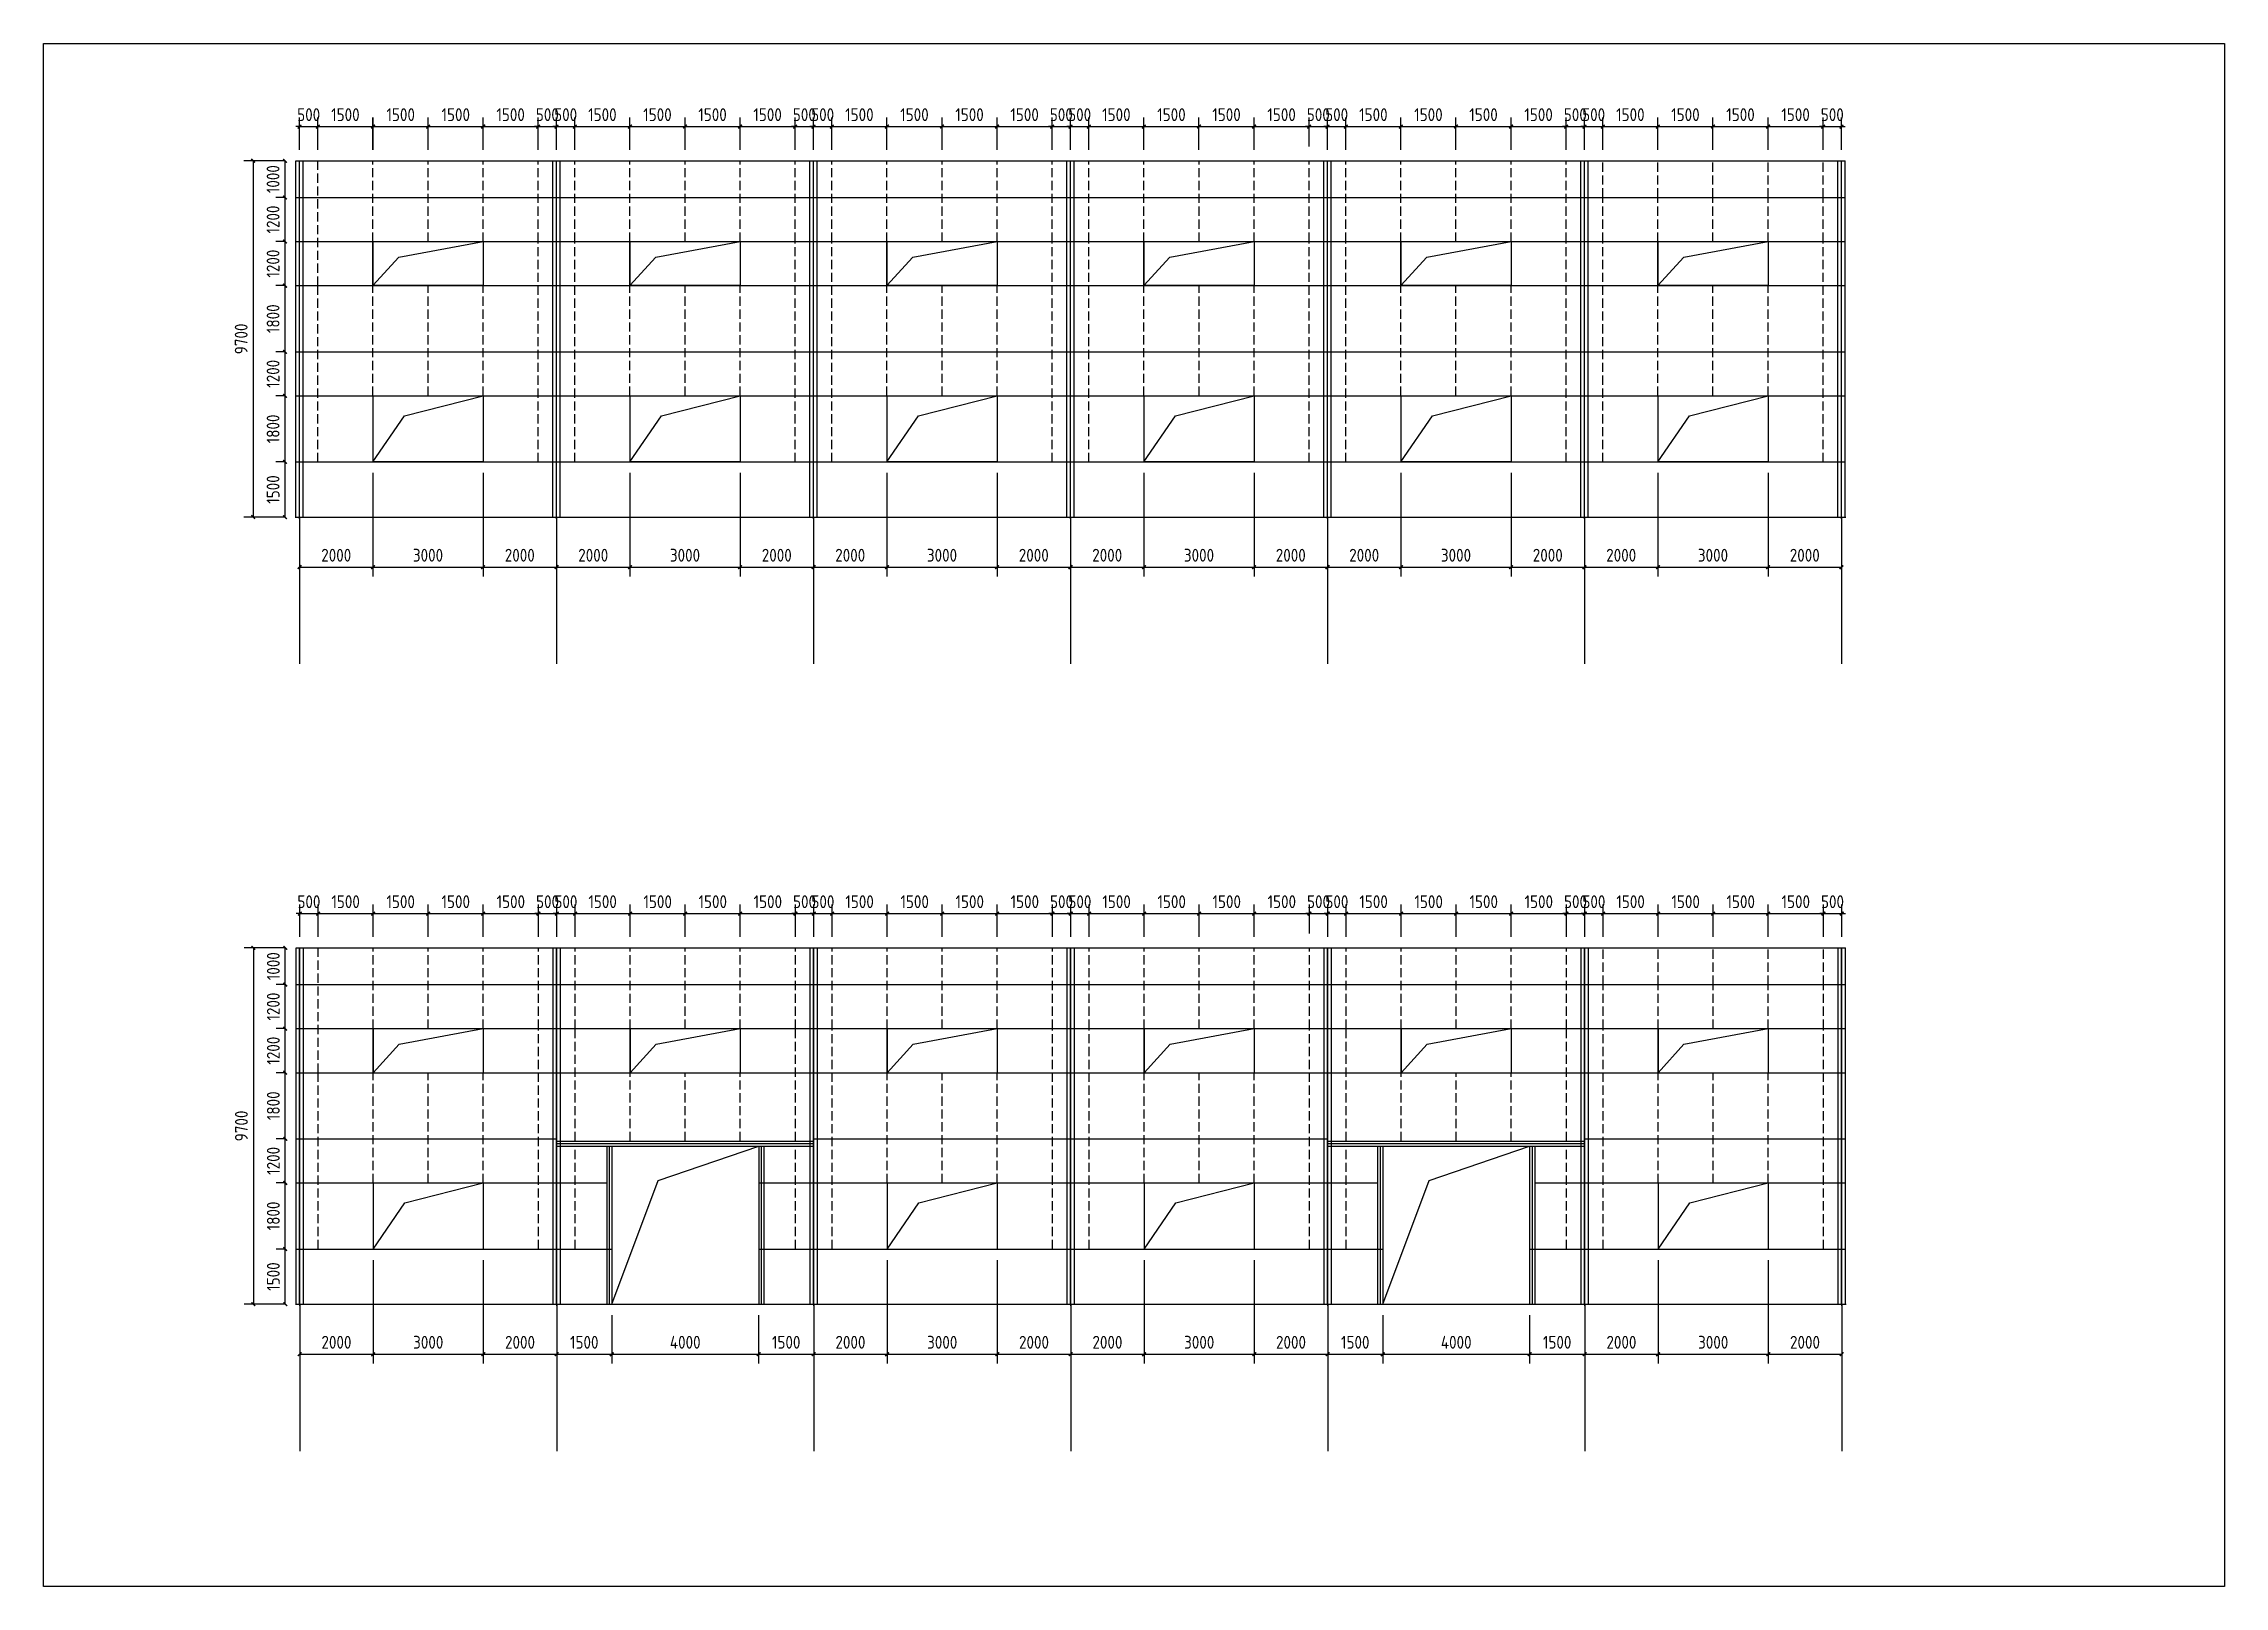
# Model space of a CAD drawing. Extents: x 102162 to 621267, y -39398 to 328893.
# Drawn here: x 414012 to 473412, y 118102 to 160102 of the extents above; entities that cross this region are included whole.
import ezdxf

# ---------------------------------------------------------------- set-up
doc = ezdxf.new("R2010")
doc.units = 0
doc.header["$LTSCALE"] = 1000
doc.header["$MEASUREMENT"] = 0
doc.linetypes.add('DASH', pattern=[0.35, 0.25, -0.1])
doc.layers.add('AXIS', color=3, linetype='Continuous')
doc.layers.add('DOTE', color=1, linetype='Continuous')
doc.styles.get("Standard").update_dxf_attribs({"font": 'gbenor.shx', "bigfont": 'gbcbig.shx'})
doc.dimstyles.get("Standard").update_dxf_attribs({"dimscale": 100, "dimtxt": 3.5, "dimasz": 1, "dimexe": 2.5, "dimexo": 3, "dimgap": 1.5, "dimtad": 1, "dimdec": 0, "dimzin": 0, "dimdsep": 46, "dimtxsty": 'Standard', "dimblk": 'ARCHTICK', "dimcen": 0.09, "dimadec": 0, "dimazin": 0, "dimtfac": 1, "dimtdec": 0, "dimtix": 1, "dimtmove": 2, "dimatfit": 3, "dimfxl": 1, "dimtolj": 1, "dimtzin": 0, "dimarcsym": 0})

msp = doc.modelspace()

# ---------------------------------------------------------------- blocks, each defined once
blk = doc.blocks.new('_ArchTick')
at = {"color": 0, "linetype": 'ByBlock', "const_width": 0.4}
blk.add_lwpolyline([(-0.5, -0.5), (0.5, 0.5)], dxfattribs=at)
blk = doc.blocks.new('*D5722')
at = {"color": 0, "lineweight": -2}
for p, q in [((420588, 127286), (420343, 127286)), ((420593, 125786), (420593, 127286)), ((420568, 125786), (420343, 125786))]:
    blk.add_line(p, q, dxfattribs=at)
at = {"layer": 'Defpoints', "color": 0}
for p in [(420593, 127286), (420888, 127286), (420868, 125786)]:
    blk.add_point(p, dxfattribs=at)
at = {"color": 0, "lineweight": -2, "xscale": 100, "yscale": 100, "zscale": 100}
for p, rotation in [((420593, 127286), 90), ((420593, 125786), 270)]:
    blk.add_blockref('_ArchTick', p, dxfattribs=dict(at, rotation=rotation))
at = {"color": 0, "insert": (420268, 126536), "char_height": 350, "attachment_point": 5, "rotation": 90}
blk.add_mtext('\\A1;1500', dxfattribs=at)
blk = doc.blocks.new('*D5723')
at = {"color": 0, "lineweight": -2}
for p, q in [((420588, 129086), (420343, 129086)), ((420593, 127286), (420593, 129086)), ((420588, 127286), (420343, 127286))]:
    blk.add_line(p, q, dxfattribs=at)
at = {"layer": 'Defpoints', "color": 0}
for p in [(420593, 129086), (420888, 129086), (420888, 127286)]:
    blk.add_point(p, dxfattribs=at)
at = {"color": 0, "lineweight": -2, "xscale": 100, "yscale": 100, "zscale": 100}
for p, rotation in [((420593, 129086), 90), ((420593, 127286), 270)]:
    blk.add_blockref('_ArchTick', p, dxfattribs=dict(at, rotation=rotation))
at = {"color": 0, "insert": (420268, 128186), "char_height": 350, "attachment_point": 5, "rotation": 90}
blk.add_mtext('\\A1;1800', dxfattribs=at)
blk = doc.blocks.new('*D5724')
at = {"color": 0, "lineweight": -2}
for p, q in [((420588, 130286), (420343, 130286)), ((420593, 129086), (420593, 130286)), ((420588, 129086), (420343, 129086))]:
    blk.add_line(p, q, dxfattribs=at)
at = {"layer": 'Defpoints', "color": 0}
for p in [(420593, 130286), (420888, 130286), (420888, 129086)]:
    blk.add_point(p, dxfattribs=at)
at = {"color": 0, "lineweight": -2, "xscale": 100, "yscale": 100, "zscale": 100}
for p, rotation in [((420593, 130286), 90), ((420593, 129086), 270)]:
    blk.add_blockref('_ArchTick', p, dxfattribs=dict(at, rotation=rotation))
at = {"color": 0, "insert": (420268, 129686), "char_height": 350, "attachment_point": 5, "rotation": 90}
blk.add_mtext('\\A1;1200', dxfattribs=at)
blk = doc.blocks.new('*D5725')
at = {"color": 0, "lineweight": -2}
for p, q in [((420588, 132086), (420343, 132086)), ((420593, 130286), (420593, 132086)), ((420588, 130286), (420343, 130286))]:
    blk.add_line(p, q, dxfattribs=at)
at = {"layer": 'Defpoints', "color": 0}
for p in [(420593, 132086), (420888, 132086), (420888, 130286)]:
    blk.add_point(p, dxfattribs=at)
at = {"color": 0, "lineweight": -2, "xscale": 100, "yscale": 100, "zscale": 100}
for p, rotation in [((420593, 132086), 90), ((420593, 130286), 270)]:
    blk.add_blockref('_ArchTick', p, dxfattribs=dict(at, rotation=rotation))
at = {"color": 0, "insert": (420268, 131186), "char_height": 350, "attachment_point": 5, "rotation": 90}
blk.add_mtext('\\A1;1800', dxfattribs=at)
blk = doc.blocks.new('*D5726')
at = {"color": 0, "lineweight": -2}
for p, q in [((420588, 133286), (420343, 133286)), ((420593, 132086), (420593, 133286)), ((420588, 132086), (420343, 132086))]:
    blk.add_line(p, q, dxfattribs=at)
at = {"layer": 'Defpoints', "color": 0}
for p in [(420593, 133286), (420888, 133286), (420888, 132086)]:
    blk.add_point(p, dxfattribs=at)
at = {"color": 0, "lineweight": -2, "xscale": 100, "yscale": 100, "zscale": 100}
for p, rotation in [((420593, 133286), 90), ((420593, 132086), 270)]:
    blk.add_blockref('_ArchTick', p, dxfattribs=dict(at, rotation=rotation))
at = {"color": 0, "insert": (420268, 132686), "char_height": 350, "attachment_point": 5, "rotation": 90}
blk.add_mtext('\\A1;1200', dxfattribs=at)
blk = doc.blocks.new('*D5727')
at = {"color": 0, "lineweight": -2}
for p, q in [((420588, 134486), (420343, 134486)), ((420593, 133286), (420593, 134486)), ((420588, 133286), (420343, 133286))]:
    blk.add_line(p, q, dxfattribs=at)
at = {"layer": 'Defpoints', "color": 0}
for p in [(420593, 134486), (420888, 134486), (420888, 133286)]:
    blk.add_point(p, dxfattribs=at)
at = {"color": 0, "lineweight": -2, "xscale": 100, "yscale": 100, "zscale": 100}
for p, rotation in [((420593, 134486), 90), ((420593, 133286), 270)]:
    blk.add_blockref('_ArchTick', p, dxfattribs=dict(at, rotation=rotation))
at = {"color": 0, "insert": (420268, 133886), "char_height": 350, "attachment_point": 5, "rotation": 90}
blk.add_mtext('\\A1;1200', dxfattribs=at)
blk = doc.blocks.new('*D5728')
at = {"color": 0, "lineweight": -2}
for p, q in [((420588, 135486), (420343, 135486)), ((420593, 134486), (420593, 135486)), ((420588, 134486), (420343, 134486))]:
    blk.add_line(p, q, dxfattribs=at)
at = {"layer": 'Defpoints', "color": 0}
for p in [(420593, 135486), (420888, 135486), (420888, 134486)]:
    blk.add_point(p, dxfattribs=at)
at = {"color": 0, "lineweight": -2, "xscale": 100, "yscale": 100, "zscale": 100}
for p, rotation in [((420593, 135486), 90), ((420593, 134486), 270)]:
    blk.add_blockref('_ArchTick', p, dxfattribs=dict(at, rotation=rotation))
at = {"color": 0, "insert": (420268, 134986), "char_height": 350, "attachment_point": 5, "rotation": 90}
blk.add_mtext('\\A1;1000', dxfattribs=at)
blk = doc.blocks.new('*D5729')
at = {"color": 0, "lineweight": -2}
for p, q in [((420588, 135486), (419474, 135486)), ((419724, 135486), (419724, 125786)), ((420588, 125786), (419474, 125786))]:
    blk.add_line(p, q, dxfattribs=at)
at = {"layer": 'Defpoints', "color": 0}
for p in [(420888, 135486), (419724, 125786), (420888, 125786)]:
    blk.add_point(p, dxfattribs=at)
at = {"color": 0, "lineweight": -2, "xscale": 100, "yscale": 100, "zscale": 100}
for p, rotation in [((419724, 135486), 90), ((419724, 125786), 270)]:
    blk.add_blockref('_ArchTick', p, dxfattribs=dict(at, rotation=rotation))
at = {"color": 0, "insert": (419399, 130636), "char_height": 350, "attachment_point": 5, "rotation": 90}
blk.add_mtext('\\A1;9700', dxfattribs=at)
blk = doc.blocks.new('*D5730')
at = {"color": 0, "lineweight": -2}
for p, q in [((422988, 126986), (422988, 124172)), ((420988, 125486), (420988, 124172)), ((420988, 124422), (422988, 124422))]:
    blk.add_line(p, q, dxfattribs=at)
at = {"layer": 'Defpoints', "color": 0}
for p in [(422988, 127286), (420988, 125786), (422988, 124422)]:
    blk.add_point(p, dxfattribs=at)
at = {"color": 0, "lineweight": -2, "xscale": 100, "yscale": 100, "zscale": 100, "rotation": 180}
blk.add_blockref('_ArchTick', (420988, 124422), dxfattribs=at)
at = {"color": 0, "lineweight": -2, "xscale": 100, "yscale": 100, "zscale": 100}
blk.add_blockref('_ArchTick', (422988, 124422), dxfattribs=at)
at = {"color": 0, "insert": (421988, 124747), "char_height": 350, "attachment_point": 5}
blk.add_mtext('\\A1;2000', dxfattribs=at)
blk = doc.blocks.new('*D5731')
at = {"color": 0, "lineweight": -2}
for p, q in [((422988, 126986), (422988, 124172)), ((425988, 126986), (425988, 124172)), ((422988, 124422), (425988, 124422))]:
    blk.add_line(p, q, dxfattribs=at)
at = {"layer": 'Defpoints', "color": 0}
for p in [(422988, 127286), (425988, 127286), (425988, 124422)]:
    blk.add_point(p, dxfattribs=at)
at = {"color": 0, "lineweight": -2, "xscale": 100, "yscale": 100, "zscale": 100, "rotation": 180}
blk.add_blockref('_ArchTick', (422988, 124422), dxfattribs=at)
at = {"color": 0, "lineweight": -2, "xscale": 100, "yscale": 100, "zscale": 100}
blk.add_blockref('_ArchTick', (425988, 124422), dxfattribs=at)
at = {"color": 0, "insert": (424488, 124747), "char_height": 350, "attachment_point": 5}
blk.add_mtext('\\A1;3000', dxfattribs=at)
blk = doc.blocks.new('*D5732')
at = {"color": 0, "lineweight": -2}
for p, q in [((425988, 126986), (425988, 124172)), ((427988, 125486), (427988, 124172)), ((425988, 124422), (427988, 124422))]:
    blk.add_line(p, q, dxfattribs=at)
at = {"layer": 'Defpoints', "color": 0}
for p in [(425988, 127286), (427988, 125786), (427988, 124422)]:
    blk.add_point(p, dxfattribs=at)
at = {"color": 0, "lineweight": -2, "xscale": 100, "yscale": 100, "zscale": 100, "rotation": 180}
blk.add_blockref('_ArchTick', (425988, 124422), dxfattribs=at)
at = {"color": 0, "lineweight": -2, "xscale": 100, "yscale": 100, "zscale": 100}
blk.add_blockref('_ArchTick', (427988, 124422), dxfattribs=at)
at = {"color": 0, "insert": (426988, 124747), "char_height": 350, "attachment_point": 5}
blk.add_mtext('\\A1;2000', dxfattribs=at)
blk = doc.blocks.new('*D5215')
at = {"color": 0, "lineweight": -2}
for p, q in [((427988, 125486), (427988, 124172)), ((429488, 125486), (429488, 124172)), ((427988, 124422), (429488, 124422))]:
    blk.add_line(p, q, dxfattribs=at)
at = {"layer": 'Defpoints', "color": 0}
for p in [(427988, 125786), (429488, 125786), (429488, 124422)]:
    blk.add_point(p, dxfattribs=at)
at = {"color": 0, "lineweight": -2, "xscale": 100, "yscale": 100, "zscale": 100, "rotation": 180}
blk.add_blockref('_ArchTick', (427988, 124422), dxfattribs=at)
at = {"color": 0, "lineweight": -2, "xscale": 100, "yscale": 100, "zscale": 100}
blk.add_blockref('_ArchTick', (429488, 124422), dxfattribs=at)
at = {"color": 0, "insert": (428738, 124747), "char_height": 350, "attachment_point": 5}
blk.add_mtext('\\A1;1500', dxfattribs=at)
blk = doc.blocks.new('*D5216')
at = {"color": 0, "lineweight": -2}
for p, q in [((429488, 125486), (429488, 124172)), ((433488, 125486), (433488, 124172)), ((429488, 124422), (433488, 124422))]:
    blk.add_line(p, q, dxfattribs=at)
at = {"layer": 'Defpoints', "color": 0}
for p in [(429488, 125786), (433488, 125786), (433488, 124422)]:
    blk.add_point(p, dxfattribs=at)
at = {"color": 0, "lineweight": -2, "xscale": 100, "yscale": 100, "zscale": 100, "rotation": 180}
blk.add_blockref('_ArchTick', (429488, 124422), dxfattribs=at)
at = {"color": 0, "lineweight": -2, "xscale": 100, "yscale": 100, "zscale": 100}
blk.add_blockref('_ArchTick', (433488, 124422), dxfattribs=at)
at = {"color": 0, "insert": (431488, 124747), "char_height": 350, "attachment_point": 5}
blk.add_mtext('\\A1;4000', dxfattribs=at)
blk = doc.blocks.new('*D5217')
at = {"color": 0, "lineweight": -2}
for p, q in [((433488, 125486), (433488, 124172)), ((434988, 125486), (434988, 124172)), ((433488, 124422), (434988, 124422))]:
    blk.add_line(p, q, dxfattribs=at)
at = {"layer": 'Defpoints', "color": 0}
for p in [(433488, 125786), (434988, 125786), (434988, 124422)]:
    blk.add_point(p, dxfattribs=at)
at = {"color": 0, "lineweight": -2, "xscale": 100, "yscale": 100, "zscale": 100, "rotation": 180}
blk.add_blockref('_ArchTick', (433488, 124422), dxfattribs=at)
at = {"color": 0, "lineweight": -2, "xscale": 100, "yscale": 100, "zscale": 100}
blk.add_blockref('_ArchTick', (434988, 124422), dxfattribs=at)
at = {"color": 0, "insert": (434238, 124747), "char_height": 350, "attachment_point": 5}
blk.add_mtext('\\A1;1500', dxfattribs=at)
blk = doc.blocks.new('*D5733')
at = {"color": 0, "lineweight": -2}
for p, q in [((436988, 126986), (436988, 124172)), ((434988, 125486), (434988, 124172)), ((434988, 124422), (436988, 124422))]:
    blk.add_line(p, q, dxfattribs=at)
at = {"layer": 'Defpoints', "color": 0}
for p in [(436988, 127286), (434988, 125786), (436988, 124422)]:
    blk.add_point(p, dxfattribs=at)
at = {"color": 0, "lineweight": -2, "xscale": 100, "yscale": 100, "zscale": 100, "rotation": 180}
blk.add_blockref('_ArchTick', (434988, 124422), dxfattribs=at)
at = {"color": 0, "lineweight": -2, "xscale": 100, "yscale": 100, "zscale": 100}
blk.add_blockref('_ArchTick', (436988, 124422), dxfattribs=at)
at = {"color": 0, "insert": (435988, 124747), "char_height": 350, "attachment_point": 5}
blk.add_mtext('\\A1;2000', dxfattribs=at)
blk = doc.blocks.new('*D5734')
at = {"color": 0, "lineweight": -2}
for p, q in [((436988, 126986), (436988, 124172)), ((439988, 126986), (439988, 124172)), ((436988, 124422), (439988, 124422))]:
    blk.add_line(p, q, dxfattribs=at)
at = {"layer": 'Defpoints', "color": 0}
for p in [(436988, 127286), (439988, 127286), (439988, 124422)]:
    blk.add_point(p, dxfattribs=at)
at = {"color": 0, "lineweight": -2, "xscale": 100, "yscale": 100, "zscale": 100, "rotation": 180}
blk.add_blockref('_ArchTick', (436988, 124422), dxfattribs=at)
at = {"color": 0, "lineweight": -2, "xscale": 100, "yscale": 100, "zscale": 100}
blk.add_blockref('_ArchTick', (439988, 124422), dxfattribs=at)
at = {"color": 0, "insert": (438488, 124747), "char_height": 350, "attachment_point": 5}
blk.add_mtext('\\A1;3000', dxfattribs=at)
blk = doc.blocks.new('*D5735')
at = {"color": 0, "lineweight": -2}
for p, q in [((439988, 126986), (439988, 124172)), ((441988, 125486), (441988, 124172)), ((439988, 124422), (441988, 124422))]:
    blk.add_line(p, q, dxfattribs=at)
at = {"layer": 'Defpoints', "color": 0}
for p in [(439988, 127286), (441988, 125786), (441988, 124422)]:
    blk.add_point(p, dxfattribs=at)
at = {"color": 0, "lineweight": -2, "xscale": 100, "yscale": 100, "zscale": 100, "rotation": 180}
blk.add_blockref('_ArchTick', (439988, 124422), dxfattribs=at)
at = {"color": 0, "lineweight": -2, "xscale": 100, "yscale": 100, "zscale": 100}
blk.add_blockref('_ArchTick', (441988, 124422), dxfattribs=at)
at = {"color": 0, "insert": (440988, 124747), "char_height": 350, "attachment_point": 5}
blk.add_mtext('\\A1;2000', dxfattribs=at)
blk = doc.blocks.new('*D5736')
at = {"color": 0, "lineweight": -2}
for p, q in [((443988, 126986), (443988, 124172)), ((441988, 125486), (441988, 124172)), ((441988, 124422), (443988, 124422))]:
    blk.add_line(p, q, dxfattribs=at)
at = {"layer": 'Defpoints', "color": 0}
for p in [(443988, 127286), (441988, 125786), (443988, 124422)]:
    blk.add_point(p, dxfattribs=at)
at = {"color": 0, "lineweight": -2, "xscale": 100, "yscale": 100, "zscale": 100, "rotation": 180}
blk.add_blockref('_ArchTick', (441988, 124422), dxfattribs=at)
at = {"color": 0, "lineweight": -2, "xscale": 100, "yscale": 100, "zscale": 100}
blk.add_blockref('_ArchTick', (443988, 124422), dxfattribs=at)
at = {"color": 0, "insert": (442988, 124747), "char_height": 350, "attachment_point": 5}
blk.add_mtext('\\A1;2000', dxfattribs=at)
blk = doc.blocks.new('*D5737')
at = {"color": 0, "lineweight": -2}
for p, q in [((443988, 126986), (443988, 124172)), ((446988, 126986), (446988, 124172)), ((443988, 124422), (446988, 124422))]:
    blk.add_line(p, q, dxfattribs=at)
at = {"layer": 'Defpoints', "color": 0}
for p in [(443988, 127286), (446988, 127286), (446988, 124422)]:
    blk.add_point(p, dxfattribs=at)
at = {"color": 0, "lineweight": -2, "xscale": 100, "yscale": 100, "zscale": 100, "rotation": 180}
blk.add_blockref('_ArchTick', (443988, 124422), dxfattribs=at)
at = {"color": 0, "lineweight": -2, "xscale": 100, "yscale": 100, "zscale": 100}
blk.add_blockref('_ArchTick', (446988, 124422), dxfattribs=at)
at = {"color": 0, "insert": (445488, 124747), "char_height": 350, "attachment_point": 5}
blk.add_mtext('\\A1;3000', dxfattribs=at)
blk = doc.blocks.new('*D5738')
at = {"color": 0, "lineweight": -2}
for p, q in [((446988, 126986), (446988, 124172)), ((448988, 125486), (448988, 124172)), ((446988, 124422), (448988, 124422))]:
    blk.add_line(p, q, dxfattribs=at)
at = {"layer": 'Defpoints', "color": 0}
for p in [(446988, 127286), (448988, 125786), (448988, 124422)]:
    blk.add_point(p, dxfattribs=at)
at = {"color": 0, "lineweight": -2, "xscale": 100, "yscale": 100, "zscale": 100, "rotation": 180}
blk.add_blockref('_ArchTick', (446988, 124422), dxfattribs=at)
at = {"color": 0, "lineweight": -2, "xscale": 100, "yscale": 100, "zscale": 100}
blk.add_blockref('_ArchTick', (448988, 124422), dxfattribs=at)
at = {"color": 0, "insert": (447988, 124747), "char_height": 350, "attachment_point": 5}
blk.add_mtext('\\A1;2000', dxfattribs=at)
blk = doc.blocks.new('*D5218')
at = {"color": 0, "lineweight": -2}
for p, q in [((448988, 125486), (448988, 124172)), ((450488, 125486), (450488, 124172)), ((448988, 124422), (450488, 124422))]:
    blk.add_line(p, q, dxfattribs=at)
at = {"layer": 'Defpoints', "color": 0}
for p in [(448988, 125786), (450488, 125786), (450488, 124422)]:
    blk.add_point(p, dxfattribs=at)
at = {"color": 0, "lineweight": -2, "xscale": 100, "yscale": 100, "zscale": 100, "rotation": 180}
blk.add_blockref('_ArchTick', (448988, 124422), dxfattribs=at)
at = {"color": 0, "lineweight": -2, "xscale": 100, "yscale": 100, "zscale": 100}
blk.add_blockref('_ArchTick', (450488, 124422), dxfattribs=at)
at = {"color": 0, "insert": (449738, 124747), "char_height": 350, "attachment_point": 5}
blk.add_mtext('\\A1;1500', dxfattribs=at)
blk = doc.blocks.new('*D5219')
at = {"color": 0, "lineweight": -2}
for p, q in [((450488, 125486), (450488, 124172)), ((454488, 125486), (454488, 124172)), ((450488, 124422), (454488, 124422))]:
    blk.add_line(p, q, dxfattribs=at)
at = {"layer": 'Defpoints', "color": 0}
for p in [(450488, 125786), (454488, 125786), (454488, 124422)]:
    blk.add_point(p, dxfattribs=at)
at = {"color": 0, "lineweight": -2, "xscale": 100, "yscale": 100, "zscale": 100, "rotation": 180}
blk.add_blockref('_ArchTick', (450488, 124422), dxfattribs=at)
at = {"color": 0, "lineweight": -2, "xscale": 100, "yscale": 100, "zscale": 100}
blk.add_blockref('_ArchTick', (454488, 124422), dxfattribs=at)
at = {"color": 0, "insert": (452488, 124747), "char_height": 350, "attachment_point": 5}
blk.add_mtext('\\A1;4000', dxfattribs=at)
blk = doc.blocks.new('*D5220')
at = {"color": 0, "lineweight": -2}
for p, q in [((454488, 125486), (454488, 124172)), ((455988, 125486), (455988, 124172)), ((454488, 124422), (455988, 124422))]:
    blk.add_line(p, q, dxfattribs=at)
at = {"layer": 'Defpoints', "color": 0}
for p in [(454488, 125786), (455988, 125786), (455988, 124422)]:
    blk.add_point(p, dxfattribs=at)
at = {"color": 0, "lineweight": -2, "xscale": 100, "yscale": 100, "zscale": 100, "rotation": 180}
blk.add_blockref('_ArchTick', (454488, 124422), dxfattribs=at)
at = {"color": 0, "lineweight": -2, "xscale": 100, "yscale": 100, "zscale": 100}
blk.add_blockref('_ArchTick', (455988, 124422), dxfattribs=at)
at = {"color": 0, "insert": (455238, 124747), "char_height": 350, "attachment_point": 5}
blk.add_mtext('\\A1;1500', dxfattribs=at)
blk = doc.blocks.new('*D5739')
at = {"color": 0, "lineweight": -2}
for p, q in [((457988, 126986), (457988, 124172)), ((455988, 125486), (455988, 124172)), ((455988, 124422), (457988, 124422))]:
    blk.add_line(p, q, dxfattribs=at)
at = {"layer": 'Defpoints', "color": 0}
for p in [(457988, 127286), (455988, 125786), (457988, 124422)]:
    blk.add_point(p, dxfattribs=at)
at = {"color": 0, "lineweight": -2, "xscale": 100, "yscale": 100, "zscale": 100, "rotation": 180}
blk.add_blockref('_ArchTick', (455988, 124422), dxfattribs=at)
at = {"color": 0, "lineweight": -2, "xscale": 100, "yscale": 100, "zscale": 100}
blk.add_blockref('_ArchTick', (457988, 124422), dxfattribs=at)
at = {"color": 0, "insert": (456988, 124747), "char_height": 350, "attachment_point": 5}
blk.add_mtext('\\A1;2000', dxfattribs=at)
blk = doc.blocks.new('*D5740')
at = {"color": 0, "lineweight": -2}
for p, q in [((457988, 126986), (457988, 124172)), ((460988, 126986), (460988, 124172)), ((457988, 124422), (460988, 124422))]:
    blk.add_line(p, q, dxfattribs=at)
at = {"layer": 'Defpoints', "color": 0}
for p in [(457988, 127286), (460988, 127286), (460988, 124422)]:
    blk.add_point(p, dxfattribs=at)
at = {"color": 0, "lineweight": -2, "xscale": 100, "yscale": 100, "zscale": 100, "rotation": 180}
blk.add_blockref('_ArchTick', (457988, 124422), dxfattribs=at)
at = {"color": 0, "lineweight": -2, "xscale": 100, "yscale": 100, "zscale": 100}
blk.add_blockref('_ArchTick', (460988, 124422), dxfattribs=at)
at = {"color": 0, "insert": (459488, 124747), "char_height": 350, "attachment_point": 5}
blk.add_mtext('\\A1;3000', dxfattribs=at)
blk = doc.blocks.new('*D5741')
at = {"color": 0, "lineweight": -2}
for p, q in [((460988, 126986), (460988, 124172)), ((462988, 125486), (462988, 124172)), ((460988, 124422), (462988, 124422))]:
    blk.add_line(p, q, dxfattribs=at)
at = {"layer": 'Defpoints', "color": 0}
for p in [(460988, 127286), (462988, 125786), (462988, 124422)]:
    blk.add_point(p, dxfattribs=at)
at = {"color": 0, "lineweight": -2, "xscale": 100, "yscale": 100, "zscale": 100, "rotation": 180}
blk.add_blockref('_ArchTick', (460988, 124422), dxfattribs=at)
at = {"color": 0, "lineweight": -2, "xscale": 100, "yscale": 100, "zscale": 100}
blk.add_blockref('_ArchTick', (462988, 124422), dxfattribs=at)
at = {"color": 0, "insert": (461988, 124747), "char_height": 350, "attachment_point": 5}
blk.add_mtext('\\A1;2000', dxfattribs=at)
blk = doc.blocks.new('*D5221')
at = {"color": 0, "lineweight": -2}
for p, q in [((420988, 135786), (420988, 136666)), ((421488, 135786), (421488, 136666)), ((420988, 136416), (420888, 136416)), ((420988, 136416), (421488, 136416)), ((421488, 136416), (421588, 136416))]:
    blk.add_line(p, q, dxfattribs=at)
at = {"layer": 'Defpoints', "color": 0}
for p in [(421488, 136416), (420988, 135486), (421488, 135486)]:
    blk.add_point(p, dxfattribs=at)
at = {"color": 0, "lineweight": -2, "xscale": 100, "yscale": 100, "zscale": 100}
blk.add_blockref('_ArchTick', (420988, 136416), dxfattribs=at)
at = {"color": 0, "lineweight": -2, "xscale": 100, "yscale": 100, "zscale": 100, "rotation": 180}
blk.add_blockref('_ArchTick', (421488, 136416), dxfattribs=at)
at = {"color": 0, "insert": (421238, 136741), "char_height": 350, "attachment_point": 5}
blk.add_mtext('\\A1;500', dxfattribs=at)
blk = doc.blocks.new('*D5222')
at = {"color": 0, "lineweight": -2}
for p, q in [((421488, 135786), (421488, 136666)), ((422988, 135786), (422988, 136666)), ((421488, 136416), (422988, 136416))]:
    blk.add_line(p, q, dxfattribs=at)
at = {"layer": 'Defpoints', "color": 0}
for p in [(422988, 136416), (421488, 135486), (422988, 135486)]:
    blk.add_point(p, dxfattribs=at)
at = {"color": 0, "lineweight": -2, "xscale": 100, "yscale": 100, "zscale": 100, "rotation": 180}
blk.add_blockref('_ArchTick', (421488, 136416), dxfattribs=at)
at = {"color": 0, "lineweight": -2, "xscale": 100, "yscale": 100, "zscale": 100}
blk.add_blockref('_ArchTick', (422988, 136416), dxfattribs=at)
at = {"color": 0, "insert": (422238, 136741), "char_height": 350, "attachment_point": 5}
blk.add_mtext('\\A1;1500', dxfattribs=at)
blk = doc.blocks.new('*D5223')
at = {"color": 0, "lineweight": -2}
for p, q in [((422988, 135786), (422988, 136666)), ((424488, 135786), (424488, 136666)), ((422988, 136416), (424488, 136416))]:
    blk.add_line(p, q, dxfattribs=at)
at = {"layer": 'Defpoints', "color": 0}
for p in [(424488, 136416), (422988, 135486), (424488, 135486)]:
    blk.add_point(p, dxfattribs=at)
at = {"color": 0, "lineweight": -2, "xscale": 100, "yscale": 100, "zscale": 100, "rotation": 180}
blk.add_blockref('_ArchTick', (422988, 136416), dxfattribs=at)
at = {"color": 0, "lineweight": -2, "xscale": 100, "yscale": 100, "zscale": 100}
blk.add_blockref('_ArchTick', (424488, 136416), dxfattribs=at)
at = {"color": 0, "insert": (423738, 136741), "char_height": 350, "attachment_point": 5}
blk.add_mtext('\\A1;1500', dxfattribs=at)
blk = doc.blocks.new('*D5224')
at = {"color": 0, "lineweight": -2}
for p, q in [((425988, 135786), (425988, 136666)), ((427488, 135786), (427488, 136666)), ((425988, 136416), (427488, 136416))]:
    blk.add_line(p, q, dxfattribs=at)
at = {"layer": 'Defpoints', "color": 0}
for p in [(427488, 136416), (425988, 135486), (427488, 135486)]:
    blk.add_point(p, dxfattribs=at)
at = {"color": 0, "lineweight": -2, "xscale": 100, "yscale": 100, "zscale": 100, "rotation": 180}
blk.add_blockref('_ArchTick', (425988, 136416), dxfattribs=at)
at = {"color": 0, "lineweight": -2, "xscale": 100, "yscale": 100, "zscale": 100}
blk.add_blockref('_ArchTick', (427488, 136416), dxfattribs=at)
at = {"color": 0, "insert": (426738, 136741), "char_height": 350, "attachment_point": 5}
blk.add_mtext('\\A1;1500', dxfattribs=at)
blk = doc.blocks.new('*D5225')
at = {"color": 0, "lineweight": -2}
for p, q in [((427488, 135786), (427488, 136666)), ((427988, 135786), (427988, 136666)), ((427488, 136416), (427388, 136416)), ((427488, 136416), (427988, 136416)), ((427988, 136416), (428088, 136416))]:
    blk.add_line(p, q, dxfattribs=at)
at = {"layer": 'Defpoints', "color": 0}
for p in [(427988, 136416), (427488, 135486), (427988, 135486)]:
    blk.add_point(p, dxfattribs=at)
at = {"color": 0, "lineweight": -2, "xscale": 100, "yscale": 100, "zscale": 100}
blk.add_blockref('_ArchTick', (427488, 136416), dxfattribs=at)
at = {"color": 0, "lineweight": -2, "xscale": 100, "yscale": 100, "zscale": 100, "rotation": 180}
blk.add_blockref('_ArchTick', (427988, 136416), dxfattribs=at)
at = {"color": 0, "insert": (427738, 136741), "char_height": 350, "attachment_point": 5}
blk.add_mtext('\\A1;500', dxfattribs=at)
blk = doc.blocks.new('*D5226')
at = {"color": 0, "lineweight": -2}
for p, q in [((427988, 135786), (427988, 136666)), ((428488, 135786), (428488, 136666)), ((427988, 136416), (427888, 136416)), ((427988, 136416), (428488, 136416)), ((428488, 136416), (428588, 136416))]:
    blk.add_line(p, q, dxfattribs=at)
at = {"layer": 'Defpoints', "color": 0}
for p in [(428488, 136416), (427988, 135486), (428488, 135486)]:
    blk.add_point(p, dxfattribs=at)
at = {"color": 0, "lineweight": -2, "xscale": 100, "yscale": 100, "zscale": 100}
blk.add_blockref('_ArchTick', (427988, 136416), dxfattribs=at)
at = {"color": 0, "lineweight": -2, "xscale": 100, "yscale": 100, "zscale": 100, "rotation": 180}
blk.add_blockref('_ArchTick', (428488, 136416), dxfattribs=at)
at = {"color": 0, "insert": (428238, 136741), "char_height": 350, "attachment_point": 5}
blk.add_mtext('\\A1;500', dxfattribs=at)
blk = doc.blocks.new('*D5227')
at = {"color": 0, "lineweight": -2}
for p, q in [((428488, 135786), (428488, 136666)), ((429988, 135786), (429988, 136666)), ((428488, 136416), (429988, 136416))]:
    blk.add_line(p, q, dxfattribs=at)
at = {"layer": 'Defpoints', "color": 0}
for p in [(429988, 136416), (428488, 135486), (429988, 135486)]:
    blk.add_point(p, dxfattribs=at)
at = {"color": 0, "lineweight": -2, "xscale": 100, "yscale": 100, "zscale": 100, "rotation": 180}
blk.add_blockref('_ArchTick', (428488, 136416), dxfattribs=at)
at = {"color": 0, "lineweight": -2, "xscale": 100, "yscale": 100, "zscale": 100}
blk.add_blockref('_ArchTick', (429988, 136416), dxfattribs=at)
at = {"color": 0, "insert": (429238, 136741), "char_height": 350, "attachment_point": 5}
blk.add_mtext('\\A1;1500', dxfattribs=at)
blk = doc.blocks.new('*D5228')
at = {"color": 0, "lineweight": -2}
for p, q in [((432988, 135786), (432988, 136666)), ((434488, 135786), (434488, 136666)), ((432988, 136416), (434488, 136416))]:
    blk.add_line(p, q, dxfattribs=at)
at = {"layer": 'Defpoints', "color": 0}
for p in [(434488, 136416), (432988, 135486), (434488, 135486)]:
    blk.add_point(p, dxfattribs=at)
at = {"color": 0, "lineweight": -2, "xscale": 100, "yscale": 100, "zscale": 100, "rotation": 180}
blk.add_blockref('_ArchTick', (432988, 136416), dxfattribs=at)
at = {"color": 0, "lineweight": -2, "xscale": 100, "yscale": 100, "zscale": 100}
blk.add_blockref('_ArchTick', (434488, 136416), dxfattribs=at)
at = {"color": 0, "insert": (433738, 136741), "char_height": 350, "attachment_point": 5}
blk.add_mtext('\\A1;1500', dxfattribs=at)
blk = doc.blocks.new('*D5229')
at = {"color": 0, "lineweight": -2}
for p, q in [((434488, 135786), (434488, 136666)), ((434988, 135786), (434988, 136666)), ((434488, 136416), (434388, 136416)), ((434488, 136416), (434988, 136416)), ((434988, 136416), (435088, 136416))]:
    blk.add_line(p, q, dxfattribs=at)
at = {"layer": 'Defpoints', "color": 0}
for p in [(434988, 136416), (434488, 135486), (434988, 135486)]:
    blk.add_point(p, dxfattribs=at)
at = {"color": 0, "lineweight": -2, "xscale": 100, "yscale": 100, "zscale": 100}
blk.add_blockref('_ArchTick', (434488, 136416), dxfattribs=at)
at = {"color": 0, "lineweight": -2, "xscale": 100, "yscale": 100, "zscale": 100, "rotation": 180}
blk.add_blockref('_ArchTick', (434988, 136416), dxfattribs=at)
at = {"color": 0, "insert": (434738, 136741), "char_height": 350, "attachment_point": 5}
blk.add_mtext('\\A1;500', dxfattribs=at)
blk = doc.blocks.new('*D5230')
at = {"color": 0, "lineweight": -2}
for p, q in [((434988, 135786), (434988, 136666)), ((435488, 135786), (435488, 136666)), ((434988, 136416), (434888, 136416)), ((434988, 136416), (435488, 136416)), ((435488, 136416), (435588, 136416))]:
    blk.add_line(p, q, dxfattribs=at)
at = {"layer": 'Defpoints', "color": 0}
for p in [(435488, 136416), (434988, 135486), (435488, 135486)]:
    blk.add_point(p, dxfattribs=at)
at = {"color": 0, "lineweight": -2, "xscale": 100, "yscale": 100, "zscale": 100}
blk.add_blockref('_ArchTick', (434988, 136416), dxfattribs=at)
at = {"color": 0, "lineweight": -2, "xscale": 100, "yscale": 100, "zscale": 100, "rotation": 180}
blk.add_blockref('_ArchTick', (435488, 136416), dxfattribs=at)
at = {"color": 0, "insert": (435238, 136741), "char_height": 350, "attachment_point": 5}
blk.add_mtext('\\A1;500', dxfattribs=at)
blk = doc.blocks.new('*D5231')
at = {"color": 0, "lineweight": -2}
for p, q in [((435488, 135786), (435488, 136666)), ((436988, 135786), (436988, 136666)), ((435488, 136416), (436988, 136416))]:
    blk.add_line(p, q, dxfattribs=at)
at = {"layer": 'Defpoints', "color": 0}
for p in [(436988, 136416), (435488, 135486), (436988, 135486)]:
    blk.add_point(p, dxfattribs=at)
at = {"color": 0, "lineweight": -2, "xscale": 100, "yscale": 100, "zscale": 100, "rotation": 180}
blk.add_blockref('_ArchTick', (435488, 136416), dxfattribs=at)
at = {"color": 0, "lineweight": -2, "xscale": 100, "yscale": 100, "zscale": 100}
blk.add_blockref('_ArchTick', (436988, 136416), dxfattribs=at)
at = {"color": 0, "insert": (436238, 136741), "char_height": 350, "attachment_point": 5}
blk.add_mtext('\\A1;1500', dxfattribs=at)
blk = doc.blocks.new('*D5232')
at = {"color": 0, "lineweight": -2}
for p, q in [((439988, 135786), (439988, 136666)), ((441488, 135786), (441488, 136666)), ((439988, 136416), (441488, 136416))]:
    blk.add_line(p, q, dxfattribs=at)
at = {"layer": 'Defpoints', "color": 0}
for p in [(441488, 136416), (439988, 135486), (441488, 135486)]:
    blk.add_point(p, dxfattribs=at)
at = {"color": 0, "lineweight": -2, "xscale": 100, "yscale": 100, "zscale": 100, "rotation": 180}
blk.add_blockref('_ArchTick', (439988, 136416), dxfattribs=at)
at = {"color": 0, "lineweight": -2, "xscale": 100, "yscale": 100, "zscale": 100}
blk.add_blockref('_ArchTick', (441488, 136416), dxfattribs=at)
at = {"color": 0, "insert": (440738, 136741), "char_height": 350, "attachment_point": 5}
blk.add_mtext('\\A1;1500', dxfattribs=at)
blk = doc.blocks.new('*D5233')
at = {"color": 0, "lineweight": -2}
for p, q in [((441488, 135786), (441488, 136666)), ((441988, 135786), (441988, 136666)), ((441488, 136416), (441388, 136416)), ((441488, 136416), (441988, 136416)), ((441988, 136416), (442088, 136416))]:
    blk.add_line(p, q, dxfattribs=at)
at = {"layer": 'Defpoints', "color": 0}
for p in [(441988, 136416), (441488, 135486), (441988, 135486)]:
    blk.add_point(p, dxfattribs=at)
at = {"color": 0, "lineweight": -2, "xscale": 100, "yscale": 100, "zscale": 100}
blk.add_blockref('_ArchTick', (441488, 136416), dxfattribs=at)
at = {"color": 0, "lineweight": -2, "xscale": 100, "yscale": 100, "zscale": 100, "rotation": 180}
blk.add_blockref('_ArchTick', (441988, 136416), dxfattribs=at)
at = {"color": 0, "insert": (441738, 136741), "char_height": 350, "attachment_point": 5}
blk.add_mtext('\\A1;500', dxfattribs=at)
blk = doc.blocks.new('*D5234')
at = {"color": 0, "lineweight": -2}
for p, q in [((441988, 135786), (441988, 136666)), ((442488, 135786), (442488, 136666)), ((441988, 136416), (441888, 136416)), ((441988, 136416), (442488, 136416)), ((442488, 136416), (442588, 136416))]:
    blk.add_line(p, q, dxfattribs=at)
at = {"layer": 'Defpoints', "color": 0}
for p in [(442488, 136416), (441988, 135486), (442488, 135486)]:
    blk.add_point(p, dxfattribs=at)
at = {"color": 0, "lineweight": -2, "xscale": 100, "yscale": 100, "zscale": 100}
blk.add_blockref('_ArchTick', (441988, 136416), dxfattribs=at)
at = {"color": 0, "lineweight": -2, "xscale": 100, "yscale": 100, "zscale": 100, "rotation": 180}
blk.add_blockref('_ArchTick', (442488, 136416), dxfattribs=at)
at = {"color": 0, "insert": (442238, 136741), "char_height": 350, "attachment_point": 5}
blk.add_mtext('\\A1;500', dxfattribs=at)
blk = doc.blocks.new('*D5235')
at = {"color": 0, "lineweight": -2}
for p, q in [((442488, 135786), (442488, 136666)), ((443988, 135786), (443988, 136666)), ((442488, 136416), (443988, 136416))]:
    blk.add_line(p, q, dxfattribs=at)
at = {"layer": 'Defpoints', "color": 0}
for p in [(443988, 136416), (442488, 135486), (443988, 135486)]:
    blk.add_point(p, dxfattribs=at)
at = {"color": 0, "lineweight": -2, "xscale": 100, "yscale": 100, "zscale": 100, "rotation": 180}
blk.add_blockref('_ArchTick', (442488, 136416), dxfattribs=at)
at = {"color": 0, "lineweight": -2, "xscale": 100, "yscale": 100, "zscale": 100}
blk.add_blockref('_ArchTick', (443988, 136416), dxfattribs=at)
at = {"color": 0, "insert": (443238, 136741), "char_height": 350, "attachment_point": 5}
blk.add_mtext('\\A1;1500', dxfattribs=at)
blk = doc.blocks.new('*D5236')
at = {"color": 0, "lineweight": -2}
for p, q in [((446988, 135786), (446988, 136666)), ((448488, 135876), (448488, 136666)), ((446988, 136416), (448488, 136416))]:
    blk.add_line(p, q, dxfattribs=at)
at = {"layer": 'Defpoints', "color": 0}
for p in [(448488, 136416), (446988, 135486), (448488, 135576)]:
    blk.add_point(p, dxfattribs=at)
at = {"color": 0, "lineweight": -2, "xscale": 100, "yscale": 100, "zscale": 100, "rotation": 180}
blk.add_blockref('_ArchTick', (446988, 136416), dxfattribs=at)
at = {"color": 0, "lineweight": -2, "xscale": 100, "yscale": 100, "zscale": 100}
blk.add_blockref('_ArchTick', (448488, 136416), dxfattribs=at)
at = {"color": 0, "insert": (447738, 136741), "char_height": 350, "attachment_point": 5}
blk.add_mtext('\\A1;1500', dxfattribs=at)
blk = doc.blocks.new('*D5237')
at = {"color": 0, "lineweight": -2}
for p, q in [((448488, 135876), (448488, 136666)), ((448988, 135786), (448988, 136666)), ((448488, 136416), (448388, 136416)), ((448488, 136416), (448988, 136416)), ((448988, 136416), (449088, 136416))]:
    blk.add_line(p, q, dxfattribs=at)
at = {"layer": 'Defpoints', "color": 0}
for p in [(448988, 136416), (448488, 135576), (448988, 135486)]:
    blk.add_point(p, dxfattribs=at)
at = {"color": 0, "lineweight": -2, "xscale": 100, "yscale": 100, "zscale": 100}
blk.add_blockref('_ArchTick', (448488, 136416), dxfattribs=at)
at = {"color": 0, "lineweight": -2, "xscale": 100, "yscale": 100, "zscale": 100, "rotation": 180}
blk.add_blockref('_ArchTick', (448988, 136416), dxfattribs=at)
at = {"color": 0, "insert": (448738, 136741), "char_height": 350, "attachment_point": 5}
blk.add_mtext('\\A1;500', dxfattribs=at)
blk = doc.blocks.new('*D5238')
at = {"color": 0, "lineweight": -2}
for p, q in [((448988, 135786), (448988, 136666)), ((449488, 135786), (449488, 136666)), ((448988, 136416), (448888, 136416)), ((448988, 136416), (449488, 136416)), ((449488, 136416), (449588, 136416))]:
    blk.add_line(p, q, dxfattribs=at)
at = {"layer": 'Defpoints', "color": 0}
for p in [(449488, 136416), (448988, 135486), (449488, 135486)]:
    blk.add_point(p, dxfattribs=at)
at = {"color": 0, "lineweight": -2, "xscale": 100, "yscale": 100, "zscale": 100}
blk.add_blockref('_ArchTick', (448988, 136416), dxfattribs=at)
at = {"color": 0, "lineweight": -2, "xscale": 100, "yscale": 100, "zscale": 100, "rotation": 180}
blk.add_blockref('_ArchTick', (449488, 136416), dxfattribs=at)
at = {"color": 0, "insert": (449238, 136741), "char_height": 350, "attachment_point": 5}
blk.add_mtext('\\A1;500', dxfattribs=at)
blk = doc.blocks.new('*D5239')
at = {"color": 0, "lineweight": -2}
for p, q in [((449488, 135786), (449488, 136666)), ((450988, 135786), (450988, 136666)), ((449488, 136416), (450988, 136416))]:
    blk.add_line(p, q, dxfattribs=at)
at = {"layer": 'Defpoints', "color": 0}
for p in [(450988, 136416), (449488, 135486), (450988, 135486)]:
    blk.add_point(p, dxfattribs=at)
at = {"color": 0, "lineweight": -2, "xscale": 100, "yscale": 100, "zscale": 100, "rotation": 180}
blk.add_blockref('_ArchTick', (449488, 136416), dxfattribs=at)
at = {"color": 0, "lineweight": -2, "xscale": 100, "yscale": 100, "zscale": 100}
blk.add_blockref('_ArchTick', (450988, 136416), dxfattribs=at)
at = {"color": 0, "insert": (450238, 136741), "char_height": 350, "attachment_point": 5}
blk.add_mtext('\\A1;1500', dxfattribs=at)
blk = doc.blocks.new('*D5240')
at = {"color": 0, "lineweight": -2}
for p, q in [((453988, 135786), (453988, 136666)), ((455488, 135786), (455488, 136666)), ((453988, 136416), (455488, 136416))]:
    blk.add_line(p, q, dxfattribs=at)
at = {"layer": 'Defpoints', "color": 0}
for p in [(455488, 136416), (453988, 135486), (455488, 135486)]:
    blk.add_point(p, dxfattribs=at)
at = {"color": 0, "lineweight": -2, "xscale": 100, "yscale": 100, "zscale": 100, "rotation": 180}
blk.add_blockref('_ArchTick', (453988, 136416), dxfattribs=at)
at = {"color": 0, "lineweight": -2, "xscale": 100, "yscale": 100, "zscale": 100}
blk.add_blockref('_ArchTick', (455488, 136416), dxfattribs=at)
at = {"color": 0, "insert": (454738, 136741), "char_height": 350, "attachment_point": 5}
blk.add_mtext('\\A1;1500', dxfattribs=at)
blk = doc.blocks.new('*D5241')
at = {"color": 0, "lineweight": -2}
for p, q in [((455488, 135786), (455488, 136666)), ((455988, 135786), (455988, 136666)), ((455488, 136416), (455388, 136416)), ((455488, 136416), (455988, 136416)), ((455988, 136416), (456088, 136416))]:
    blk.add_line(p, q, dxfattribs=at)
at = {"layer": 'Defpoints', "color": 0}
for p in [(455988, 136416), (455488, 135486), (455988, 135486)]:
    blk.add_point(p, dxfattribs=at)
at = {"color": 0, "lineweight": -2, "xscale": 100, "yscale": 100, "zscale": 100}
blk.add_blockref('_ArchTick', (455488, 136416), dxfattribs=at)
at = {"color": 0, "lineweight": -2, "xscale": 100, "yscale": 100, "zscale": 100, "rotation": 180}
blk.add_blockref('_ArchTick', (455988, 136416), dxfattribs=at)
at = {"color": 0, "insert": (455738, 136741), "char_height": 350, "attachment_point": 5}
blk.add_mtext('\\A1;500', dxfattribs=at)
blk = doc.blocks.new('*D5242')
at = {"color": 0, "lineweight": -2}
for p, q in [((455988, 135786), (455988, 136666)), ((456488, 135786), (456488, 136666)), ((455988, 136416), (455888, 136416)), ((455988, 136416), (456488, 136416)), ((456488, 136416), (456588, 136416))]:
    blk.add_line(p, q, dxfattribs=at)
at = {"layer": 'Defpoints', "color": 0}
for p in [(456488, 136416), (455988, 135486), (456488, 135486)]:
    blk.add_point(p, dxfattribs=at)
at = {"color": 0, "lineweight": -2, "xscale": 100, "yscale": 100, "zscale": 100}
blk.add_blockref('_ArchTick', (455988, 136416), dxfattribs=at)
at = {"color": 0, "lineweight": -2, "xscale": 100, "yscale": 100, "zscale": 100, "rotation": 180}
blk.add_blockref('_ArchTick', (456488, 136416), dxfattribs=at)
at = {"color": 0, "insert": (456238, 136741), "char_height": 350, "attachment_point": 5}
blk.add_mtext('\\A1;500', dxfattribs=at)
blk = doc.blocks.new('*D5243')
at = {"color": 0, "lineweight": -2}
for p, q in [((456488, 135786), (456488, 136666)), ((457988, 135786), (457988, 136666)), ((456488, 136416), (457988, 136416))]:
    blk.add_line(p, q, dxfattribs=at)
at = {"layer": 'Defpoints', "color": 0}
for p in [(457988, 136416), (456488, 135486), (457988, 135486)]:
    blk.add_point(p, dxfattribs=at)
at = {"color": 0, "lineweight": -2, "xscale": 100, "yscale": 100, "zscale": 100, "rotation": 180}
blk.add_blockref('_ArchTick', (456488, 136416), dxfattribs=at)
at = {"color": 0, "lineweight": -2, "xscale": 100, "yscale": 100, "zscale": 100}
blk.add_blockref('_ArchTick', (457988, 136416), dxfattribs=at)
at = {"color": 0, "insert": (457238, 136741), "char_height": 350, "attachment_point": 5}
blk.add_mtext('\\A1;1500', dxfattribs=at)
blk = doc.blocks.new('*D5244')
at = {"color": 0, "lineweight": -2}
for p, q in [((460988, 135786), (460988, 136666)), ((462488, 135786), (462488, 136666)), ((460988, 136416), (462488, 136416))]:
    blk.add_line(p, q, dxfattribs=at)
at = {"layer": 'Defpoints', "color": 0}
for p in [(462488, 136416), (460988, 135486), (462488, 135486)]:
    blk.add_point(p, dxfattribs=at)
at = {"color": 0, "lineweight": -2, "xscale": 100, "yscale": 100, "zscale": 100, "rotation": 180}
blk.add_blockref('_ArchTick', (460988, 136416), dxfattribs=at)
at = {"color": 0, "lineweight": -2, "xscale": 100, "yscale": 100, "zscale": 100}
blk.add_blockref('_ArchTick', (462488, 136416), dxfattribs=at)
at = {"color": 0, "insert": (461738, 136741), "char_height": 350, "attachment_point": 5}
blk.add_mtext('\\A1;1500', dxfattribs=at)
blk = doc.blocks.new('*D5245')
at = {"color": 0, "lineweight": -2}
for p, q in [((462488, 135786), (462488, 136666)), ((462988, 135786), (462988, 136666)), ((462488, 136416), (462388, 136416)), ((462488, 136416), (462988, 136416)), ((462988, 136416), (463088, 136416))]:
    blk.add_line(p, q, dxfattribs=at)
at = {"layer": 'Defpoints', "color": 0}
for p in [(462988, 136416), (462488, 135486), (462988, 135486)]:
    blk.add_point(p, dxfattribs=at)
at = {"color": 0, "lineweight": -2, "xscale": 100, "yscale": 100, "zscale": 100}
blk.add_blockref('_ArchTick', (462488, 136416), dxfattribs=at)
at = {"color": 0, "lineweight": -2, "xscale": 100, "yscale": 100, "zscale": 100, "rotation": 180}
blk.add_blockref('_ArchTick', (462988, 136416), dxfattribs=at)
at = {"color": 0, "insert": (462738, 136741), "char_height": 350, "attachment_point": 5}
blk.add_mtext('\\A1;500', dxfattribs=at)
blk = doc.blocks.new('*D5661')
at = {"color": 0, "lineweight": -2}
for p, q in [((420582, 148713), (420337, 148713)), ((420587, 147213), (420587, 148713)), ((420562, 147213), (420337, 147213))]:
    blk.add_line(p, q, dxfattribs=at)
at = {"layer": 'Defpoints', "color": 0}
for p in [(420587, 148713), (420882, 148713), (420862, 147213)]:
    blk.add_point(p, dxfattribs=at)
at = {"color": 0, "lineweight": -2, "xscale": 100, "yscale": 100, "zscale": 100}
for p, rotation in [((420587, 148713), 90), ((420587, 147213), 270)]:
    blk.add_blockref('_ArchTick', p, dxfattribs=dict(at, rotation=rotation))
at = {"color": 0, "insert": (420262, 147963), "char_height": 350, "attachment_point": 5, "rotation": 90}
blk.add_mtext('\\A1;1500', dxfattribs=at)
blk = doc.blocks.new('*D5662')
at = {"color": 0, "lineweight": -2}
for p, q in [((420582, 150513), (420337, 150513)), ((420587, 148713), (420587, 150513)), ((420582, 148713), (420337, 148713))]:
    blk.add_line(p, q, dxfattribs=at)
at = {"layer": 'Defpoints', "color": 0}
for p in [(420587, 150513), (420882, 150513), (420882, 148713)]:
    blk.add_point(p, dxfattribs=at)
at = {"color": 0, "lineweight": -2, "xscale": 100, "yscale": 100, "zscale": 100}
for p, rotation in [((420587, 150513), 90), ((420587, 148713), 270)]:
    blk.add_blockref('_ArchTick', p, dxfattribs=dict(at, rotation=rotation))
at = {"color": 0, "insert": (420262, 149613), "char_height": 350, "attachment_point": 5, "rotation": 90}
blk.add_mtext('\\A1;1800', dxfattribs=at)
blk = doc.blocks.new('*D5663')
at = {"color": 0, "lineweight": -2}
for p, q in [((420582, 151713), (420337, 151713)), ((420587, 150513), (420587, 151713)), ((420582, 150513), (420337, 150513))]:
    blk.add_line(p, q, dxfattribs=at)
at = {"layer": 'Defpoints', "color": 0}
for p in [(420587, 151713), (420882, 151713), (420882, 150513)]:
    blk.add_point(p, dxfattribs=at)
at = {"color": 0, "lineweight": -2, "xscale": 100, "yscale": 100, "zscale": 100}
for p, rotation in [((420587, 151713), 90), ((420587, 150513), 270)]:
    blk.add_blockref('_ArchTick', p, dxfattribs=dict(at, rotation=rotation))
at = {"color": 0, "insert": (420262, 151113), "char_height": 350, "attachment_point": 5, "rotation": 90}
blk.add_mtext('\\A1;1200', dxfattribs=at)
blk = doc.blocks.new('*D5664')
at = {"color": 0, "lineweight": -2}
for p, q in [((420582, 153513), (420337, 153513)), ((420587, 151713), (420587, 153513)), ((420582, 151713), (420337, 151713))]:
    blk.add_line(p, q, dxfattribs=at)
at = {"layer": 'Defpoints', "color": 0}
for p in [(420587, 153513), (420882, 153513), (420882, 151713)]:
    blk.add_point(p, dxfattribs=at)
at = {"color": 0, "lineweight": -2, "xscale": 100, "yscale": 100, "zscale": 100}
for p, rotation in [((420587, 153513), 90), ((420587, 151713), 270)]:
    blk.add_blockref('_ArchTick', p, dxfattribs=dict(at, rotation=rotation))
at = {"color": 0, "insert": (420262, 152613), "char_height": 350, "attachment_point": 5, "rotation": 90}
blk.add_mtext('\\A1;1800', dxfattribs=at)
blk = doc.blocks.new('*D5665')
at = {"color": 0, "lineweight": -2}
for p, q in [((420582, 154713), (420337, 154713)), ((420587, 153513), (420587, 154713)), ((420582, 153513), (420337, 153513))]:
    blk.add_line(p, q, dxfattribs=at)
at = {"layer": 'Defpoints', "color": 0}
for p in [(420587, 154713), (420882, 154713), (420882, 153513)]:
    blk.add_point(p, dxfattribs=at)
at = {"color": 0, "lineweight": -2, "xscale": 100, "yscale": 100, "zscale": 100}
for p, rotation in [((420587, 154713), 90), ((420587, 153513), 270)]:
    blk.add_blockref('_ArchTick', p, dxfattribs=dict(at, rotation=rotation))
at = {"color": 0, "insert": (420262, 154113), "char_height": 350, "attachment_point": 5, "rotation": 90}
blk.add_mtext('\\A1;1200', dxfattribs=at)
blk = doc.blocks.new('*D5666')
at = {"color": 0, "lineweight": -2}
for p, q in [((420582, 155913), (420337, 155913)), ((420587, 154713), (420587, 155913)), ((420582, 154713), (420337, 154713))]:
    blk.add_line(p, q, dxfattribs=at)
at = {"layer": 'Defpoints', "color": 0}
for p in [(420587, 155913), (420882, 155913), (420882, 154713)]:
    blk.add_point(p, dxfattribs=at)
at = {"color": 0, "lineweight": -2, "xscale": 100, "yscale": 100, "zscale": 100}
for p, rotation in [((420587, 155913), 90), ((420587, 154713), 270)]:
    blk.add_blockref('_ArchTick', p, dxfattribs=dict(at, rotation=rotation))
at = {"color": 0, "insert": (420262, 155313), "char_height": 350, "attachment_point": 5, "rotation": 90}
blk.add_mtext('\\A1;1200', dxfattribs=at)
blk = doc.blocks.new('*D5667')
at = {"color": 0, "lineweight": -2}
for p, q in [((420582, 156913), (420337, 156913)), ((420587, 155913), (420587, 156913)), ((420582, 155913), (420337, 155913))]:
    blk.add_line(p, q, dxfattribs=at)
at = {"layer": 'Defpoints', "color": 0}
for p in [(420587, 156913), (420882, 156913), (420882, 155913)]:
    blk.add_point(p, dxfattribs=at)
at = {"color": 0, "lineweight": -2, "xscale": 100, "yscale": 100, "zscale": 100}
for p, rotation in [((420587, 156913), 90), ((420587, 155913), 270)]:
    blk.add_blockref('_ArchTick', p, dxfattribs=dict(at, rotation=rotation))
at = {"color": 0, "insert": (420262, 156413), "char_height": 350, "attachment_point": 5, "rotation": 90}
blk.add_mtext('\\A1;1000', dxfattribs=at)
blk = doc.blocks.new('*D5668')
at = {"color": 0, "lineweight": -2}
for p, q in [((420582, 156913), (419468, 156913)), ((419718, 156913), (419718, 147213)), ((420582, 147213), (419468, 147213))]:
    blk.add_line(p, q, dxfattribs=at)
at = {"layer": 'Defpoints', "color": 0}
for p in [(420882, 156913), (419718, 147213), (420882, 147213)]:
    blk.add_point(p, dxfattribs=at)
at = {"color": 0, "lineweight": -2, "xscale": 100, "yscale": 100, "zscale": 100}
for p, rotation in [((419718, 156913), 90), ((419718, 147213), 270)]:
    blk.add_blockref('_ArchTick', p, dxfattribs=dict(at, rotation=rotation))
at = {"color": 0, "insert": (419393, 152063), "char_height": 350, "attachment_point": 5, "rotation": 90}
blk.add_mtext('\\A1;9700', dxfattribs=at)
blk = doc.blocks.new('*D5669')
at = {"color": 0, "lineweight": -2}
for p, q in [((422982, 148413), (422982, 145599)), ((420982, 146913), (420982, 145599)), ((420982, 145849), (422982, 145849))]:
    blk.add_line(p, q, dxfattribs=at)
at = {"layer": 'Defpoints', "color": 0}
for p in [(422982, 148713), (420982, 147213), (422982, 145849)]:
    blk.add_point(p, dxfattribs=at)
at = {"color": 0, "lineweight": -2, "xscale": 100, "yscale": 100, "zscale": 100, "rotation": 180}
blk.add_blockref('_ArchTick', (420982, 145849), dxfattribs=at)
at = {"color": 0, "lineweight": -2, "xscale": 100, "yscale": 100, "zscale": 100}
blk.add_blockref('_ArchTick', (422982, 145849), dxfattribs=at)
at = {"color": 0, "insert": (421982, 146174), "char_height": 350, "attachment_point": 5}
blk.add_mtext('\\A1;2000', dxfattribs=at)
blk = doc.blocks.new('*D5670')
at = {"color": 0, "lineweight": -2}
for p, q in [((422982, 148413), (422982, 145599)), ((425982, 148413), (425982, 145599)), ((422982, 145849), (425982, 145849))]:
    blk.add_line(p, q, dxfattribs=at)
at = {"layer": 'Defpoints', "color": 0}
for p in [(422982, 148713), (425982, 148713), (425982, 145849)]:
    blk.add_point(p, dxfattribs=at)
at = {"color": 0, "lineweight": -2, "xscale": 100, "yscale": 100, "zscale": 100, "rotation": 180}
blk.add_blockref('_ArchTick', (422982, 145849), dxfattribs=at)
at = {"color": 0, "lineweight": -2, "xscale": 100, "yscale": 100, "zscale": 100}
blk.add_blockref('_ArchTick', (425982, 145849), dxfattribs=at)
at = {"color": 0, "insert": (424482, 146174), "char_height": 350, "attachment_point": 5}
blk.add_mtext('\\A1;3000', dxfattribs=at)
blk = doc.blocks.new('*D5671')
at = {"color": 0, "lineweight": -2}
for p, q in [((425982, 148413), (425982, 145599)), ((427982, 146913), (427982, 145599)), ((425982, 145849), (427982, 145849))]:
    blk.add_line(p, q, dxfattribs=at)
at = {"layer": 'Defpoints', "color": 0}
for p in [(425982, 148713), (427982, 147213), (427982, 145849)]:
    blk.add_point(p, dxfattribs=at)
at = {"color": 0, "lineweight": -2, "xscale": 100, "yscale": 100, "zscale": 100, "rotation": 180}
blk.add_blockref('_ArchTick', (425982, 145849), dxfattribs=at)
at = {"color": 0, "lineweight": -2, "xscale": 100, "yscale": 100, "zscale": 100}
blk.add_blockref('_ArchTick', (427982, 145849), dxfattribs=at)
at = {"color": 0, "insert": (426982, 146174), "char_height": 350, "attachment_point": 5}
blk.add_mtext('\\A1;2000', dxfattribs=at)
blk = doc.blocks.new('*D5672')
at = {"color": 0, "lineweight": -2}
for p, q in [((429982, 148413), (429982, 145599)), ((427982, 146913), (427982, 145599)), ((427982, 145849), (429982, 145849))]:
    blk.add_line(p, q, dxfattribs=at)
at = {"layer": 'Defpoints', "color": 0}
for p in [(429982, 148713), (427982, 147213), (429982, 145849)]:
    blk.add_point(p, dxfattribs=at)
at = {"color": 0, "lineweight": -2, "xscale": 100, "yscale": 100, "zscale": 100, "rotation": 180}
blk.add_blockref('_ArchTick', (427982, 145849), dxfattribs=at)
at = {"color": 0, "lineweight": -2, "xscale": 100, "yscale": 100, "zscale": 100}
blk.add_blockref('_ArchTick', (429982, 145849), dxfattribs=at)
at = {"color": 0, "insert": (428982, 146174), "char_height": 350, "attachment_point": 5}
blk.add_mtext('\\A1;2000', dxfattribs=at)
blk = doc.blocks.new('*D5673')
at = {"color": 0, "lineweight": -2}
for p, q in [((429982, 148413), (429982, 145599)), ((432982, 148413), (432982, 145599)), ((429982, 145849), (432982, 145849))]:
    blk.add_line(p, q, dxfattribs=at)
at = {"layer": 'Defpoints', "color": 0}
for p in [(429982, 148713), (432982, 148713), (432982, 145849)]:
    blk.add_point(p, dxfattribs=at)
at = {"color": 0, "lineweight": -2, "xscale": 100, "yscale": 100, "zscale": 100, "rotation": 180}
blk.add_blockref('_ArchTick', (429982, 145849), dxfattribs=at)
at = {"color": 0, "lineweight": -2, "xscale": 100, "yscale": 100, "zscale": 100}
blk.add_blockref('_ArchTick', (432982, 145849), dxfattribs=at)
at = {"color": 0, "insert": (431482, 146174), "char_height": 350, "attachment_point": 5}
blk.add_mtext('\\A1;3000', dxfattribs=at)
blk = doc.blocks.new('*D5674')
at = {"color": 0, "lineweight": -2}
for p, q in [((432982, 148413), (432982, 145599)), ((434982, 146913), (434982, 145599)), ((432982, 145849), (434982, 145849))]:
    blk.add_line(p, q, dxfattribs=at)
at = {"layer": 'Defpoints', "color": 0}
for p in [(432982, 148713), (434982, 147213), (434982, 145849)]:
    blk.add_point(p, dxfattribs=at)
at = {"color": 0, "lineweight": -2, "xscale": 100, "yscale": 100, "zscale": 100, "rotation": 180}
blk.add_blockref('_ArchTick', (432982, 145849), dxfattribs=at)
at = {"color": 0, "lineweight": -2, "xscale": 100, "yscale": 100, "zscale": 100}
blk.add_blockref('_ArchTick', (434982, 145849), dxfattribs=at)
at = {"color": 0, "insert": (433982, 146174), "char_height": 350, "attachment_point": 5}
blk.add_mtext('\\A1;2000', dxfattribs=at)
blk = doc.blocks.new('*D5675')
at = {"color": 0, "lineweight": -2}
for p, q in [((436982, 148413), (436982, 145599)), ((434982, 146913), (434982, 145599)), ((434982, 145849), (436982, 145849))]:
    blk.add_line(p, q, dxfattribs=at)
at = {"layer": 'Defpoints', "color": 0}
for p in [(436982, 148713), (434982, 147213), (436982, 145849)]:
    blk.add_point(p, dxfattribs=at)
at = {"color": 0, "lineweight": -2, "xscale": 100, "yscale": 100, "zscale": 100, "rotation": 180}
blk.add_blockref('_ArchTick', (434982, 145849), dxfattribs=at)
at = {"color": 0, "lineweight": -2, "xscale": 100, "yscale": 100, "zscale": 100}
blk.add_blockref('_ArchTick', (436982, 145849), dxfattribs=at)
at = {"color": 0, "insert": (435982, 146174), "char_height": 350, "attachment_point": 5}
blk.add_mtext('\\A1;2000', dxfattribs=at)
blk = doc.blocks.new('*D5676')
at = {"color": 0, "lineweight": -2}
for p, q in [((436982, 148413), (436982, 145599)), ((439982, 148413), (439982, 145599)), ((436982, 145849), (439982, 145849))]:
    blk.add_line(p, q, dxfattribs=at)
at = {"layer": 'Defpoints', "color": 0}
for p in [(436982, 148713), (439982, 148713), (439982, 145849)]:
    blk.add_point(p, dxfattribs=at)
at = {"color": 0, "lineweight": -2, "xscale": 100, "yscale": 100, "zscale": 100, "rotation": 180}
blk.add_blockref('_ArchTick', (436982, 145849), dxfattribs=at)
at = {"color": 0, "lineweight": -2, "xscale": 100, "yscale": 100, "zscale": 100}
blk.add_blockref('_ArchTick', (439982, 145849), dxfattribs=at)
at = {"color": 0, "insert": (438482, 146174), "char_height": 350, "attachment_point": 5}
blk.add_mtext('\\A1;3000', dxfattribs=at)
blk = doc.blocks.new('*D5677')
at = {"color": 0, "lineweight": -2}
for p, q in [((439982, 148413), (439982, 145599)), ((441982, 146913), (441982, 145599)), ((439982, 145849), (441982, 145849))]:
    blk.add_line(p, q, dxfattribs=at)
at = {"layer": 'Defpoints', "color": 0}
for p in [(439982, 148713), (441982, 147213), (441982, 145849)]:
    blk.add_point(p, dxfattribs=at)
at = {"color": 0, "lineweight": -2, "xscale": 100, "yscale": 100, "zscale": 100, "rotation": 180}
blk.add_blockref('_ArchTick', (439982, 145849), dxfattribs=at)
at = {"color": 0, "lineweight": -2, "xscale": 100, "yscale": 100, "zscale": 100}
blk.add_blockref('_ArchTick', (441982, 145849), dxfattribs=at)
at = {"color": 0, "insert": (440982, 146174), "char_height": 350, "attachment_point": 5}
blk.add_mtext('\\A1;2000', dxfattribs=at)
blk = doc.blocks.new('*D5678')
at = {"color": 0, "lineweight": -2}
for p, q in [((443982, 148413), (443982, 145599)), ((441982, 146913), (441982, 145599)), ((441982, 145849), (443982, 145849))]:
    blk.add_line(p, q, dxfattribs=at)
at = {"layer": 'Defpoints', "color": 0}
for p in [(443982, 148713), (441982, 147213), (443982, 145849)]:
    blk.add_point(p, dxfattribs=at)
at = {"color": 0, "lineweight": -2, "xscale": 100, "yscale": 100, "zscale": 100, "rotation": 180}
blk.add_blockref('_ArchTick', (441982, 145849), dxfattribs=at)
at = {"color": 0, "lineweight": -2, "xscale": 100, "yscale": 100, "zscale": 100}
blk.add_blockref('_ArchTick', (443982, 145849), dxfattribs=at)
at = {"color": 0, "insert": (442982, 146174), "char_height": 350, "attachment_point": 5}
blk.add_mtext('\\A1;2000', dxfattribs=at)
blk = doc.blocks.new('*D5679')
at = {"color": 0, "lineweight": -2}
for p, q in [((443982, 148413), (443982, 145599)), ((446982, 148413), (446982, 145599)), ((443982, 145849), (446982, 145849))]:
    blk.add_line(p, q, dxfattribs=at)
at = {"layer": 'Defpoints', "color": 0}
for p in [(443982, 148713), (446982, 148713), (446982, 145849)]:
    blk.add_point(p, dxfattribs=at)
at = {"color": 0, "lineweight": -2, "xscale": 100, "yscale": 100, "zscale": 100, "rotation": 180}
blk.add_blockref('_ArchTick', (443982, 145849), dxfattribs=at)
at = {"color": 0, "lineweight": -2, "xscale": 100, "yscale": 100, "zscale": 100}
blk.add_blockref('_ArchTick', (446982, 145849), dxfattribs=at)
at = {"color": 0, "insert": (445482, 146174), "char_height": 350, "attachment_point": 5}
blk.add_mtext('\\A1;3000', dxfattribs=at)
blk = doc.blocks.new('*D5680')
at = {"color": 0, "lineweight": -2}
for p, q in [((446982, 148413), (446982, 145599)), ((448982, 146913), (448982, 145599)), ((446982, 145849), (448982, 145849))]:
    blk.add_line(p, q, dxfattribs=at)
at = {"layer": 'Defpoints', "color": 0}
for p in [(446982, 148713), (448982, 147213), (448982, 145849)]:
    blk.add_point(p, dxfattribs=at)
at = {"color": 0, "lineweight": -2, "xscale": 100, "yscale": 100, "zscale": 100, "rotation": 180}
blk.add_blockref('_ArchTick', (446982, 145849), dxfattribs=at)
at = {"color": 0, "lineweight": -2, "xscale": 100, "yscale": 100, "zscale": 100}
blk.add_blockref('_ArchTick', (448982, 145849), dxfattribs=at)
at = {"color": 0, "insert": (447982, 146174), "char_height": 350, "attachment_point": 5}
blk.add_mtext('\\A1;2000', dxfattribs=at)
blk = doc.blocks.new('*D5681')
at = {"color": 0, "lineweight": -2}
for p, q in [((450982, 148413), (450982, 145599)), ((448982, 146913), (448982, 145599)), ((448982, 145849), (450982, 145849))]:
    blk.add_line(p, q, dxfattribs=at)
at = {"layer": 'Defpoints', "color": 0}
for p in [(450982, 148713), (448982, 147213), (450982, 145849)]:
    blk.add_point(p, dxfattribs=at)
at = {"color": 0, "lineweight": -2, "xscale": 100, "yscale": 100, "zscale": 100, "rotation": 180}
blk.add_blockref('_ArchTick', (448982, 145849), dxfattribs=at)
at = {"color": 0, "lineweight": -2, "xscale": 100, "yscale": 100, "zscale": 100}
blk.add_blockref('_ArchTick', (450982, 145849), dxfattribs=at)
at = {"color": 0, "insert": (449982, 146174), "char_height": 350, "attachment_point": 5}
blk.add_mtext('\\A1;2000', dxfattribs=at)
blk = doc.blocks.new('*D5682')
at = {"color": 0, "lineweight": -2}
for p, q in [((450982, 148413), (450982, 145599)), ((453982, 148413), (453982, 145599)), ((450982, 145849), (453982, 145849))]:
    blk.add_line(p, q, dxfattribs=at)
at = {"layer": 'Defpoints', "color": 0}
for p in [(450982, 148713), (453982, 148713), (453982, 145849)]:
    blk.add_point(p, dxfattribs=at)
at = {"color": 0, "lineweight": -2, "xscale": 100, "yscale": 100, "zscale": 100, "rotation": 180}
blk.add_blockref('_ArchTick', (450982, 145849), dxfattribs=at)
at = {"color": 0, "lineweight": -2, "xscale": 100, "yscale": 100, "zscale": 100}
blk.add_blockref('_ArchTick', (453982, 145849), dxfattribs=at)
at = {"color": 0, "insert": (452482, 146174), "char_height": 350, "attachment_point": 5}
blk.add_mtext('\\A1;3000', dxfattribs=at)
blk = doc.blocks.new('*D5683')
at = {"color": 0, "lineweight": -2}
for p, q in [((453982, 148413), (453982, 145599)), ((455982, 146913), (455982, 145599)), ((453982, 145849), (455982, 145849))]:
    blk.add_line(p, q, dxfattribs=at)
at = {"layer": 'Defpoints', "color": 0}
for p in [(453982, 148713), (455982, 147213), (455982, 145849)]:
    blk.add_point(p, dxfattribs=at)
at = {"color": 0, "lineweight": -2, "xscale": 100, "yscale": 100, "zscale": 100, "rotation": 180}
blk.add_blockref('_ArchTick', (453982, 145849), dxfattribs=at)
at = {"color": 0, "lineweight": -2, "xscale": 100, "yscale": 100, "zscale": 100}
blk.add_blockref('_ArchTick', (455982, 145849), dxfattribs=at)
at = {"color": 0, "insert": (454982, 146174), "char_height": 350, "attachment_point": 5}
blk.add_mtext('\\A1;2000', dxfattribs=at)
blk = doc.blocks.new('*D5684')
at = {"color": 0, "lineweight": -2}
for p, q in [((457982, 148413), (457982, 145599)), ((455982, 146913), (455982, 145599)), ((455982, 145849), (457982, 145849))]:
    blk.add_line(p, q, dxfattribs=at)
at = {"layer": 'Defpoints', "color": 0}
for p in [(457982, 148713), (455982, 147213), (457982, 145849)]:
    blk.add_point(p, dxfattribs=at)
at = {"color": 0, "lineweight": -2, "xscale": 100, "yscale": 100, "zscale": 100, "rotation": 180}
blk.add_blockref('_ArchTick', (455982, 145849), dxfattribs=at)
at = {"color": 0, "lineweight": -2, "xscale": 100, "yscale": 100, "zscale": 100}
blk.add_blockref('_ArchTick', (457982, 145849), dxfattribs=at)
at = {"color": 0, "insert": (456982, 146174), "char_height": 350, "attachment_point": 5}
blk.add_mtext('\\A1;2000', dxfattribs=at)
blk = doc.blocks.new('*D5685')
at = {"color": 0, "lineweight": -2}
for p, q in [((457982, 148413), (457982, 145599)), ((460982, 148413), (460982, 145599)), ((457982, 145849), (460982, 145849))]:
    blk.add_line(p, q, dxfattribs=at)
at = {"layer": 'Defpoints', "color": 0}
for p in [(457982, 148713), (460982, 148713), (460982, 145849)]:
    blk.add_point(p, dxfattribs=at)
at = {"color": 0, "lineweight": -2, "xscale": 100, "yscale": 100, "zscale": 100, "rotation": 180}
blk.add_blockref('_ArchTick', (457982, 145849), dxfattribs=at)
at = {"color": 0, "lineweight": -2, "xscale": 100, "yscale": 100, "zscale": 100}
blk.add_blockref('_ArchTick', (460982, 145849), dxfattribs=at)
at = {"color": 0, "insert": (459482, 146174), "char_height": 350, "attachment_point": 5}
blk.add_mtext('\\A1;3000', dxfattribs=at)
blk = doc.blocks.new('*D5686')
at = {"color": 0, "lineweight": -2}
for p, q in [((460982, 148413), (460982, 145599)), ((462982, 146913), (462982, 145599)), ((460982, 145849), (462982, 145849))]:
    blk.add_line(p, q, dxfattribs=at)
at = {"layer": 'Defpoints', "color": 0}
for p in [(460982, 148713), (462982, 147213), (462982, 145849)]:
    blk.add_point(p, dxfattribs=at)
at = {"color": 0, "lineweight": -2, "xscale": 100, "yscale": 100, "zscale": 100, "rotation": 180}
blk.add_blockref('_ArchTick', (460982, 145849), dxfattribs=at)
at = {"color": 0, "lineweight": -2, "xscale": 100, "yscale": 100, "zscale": 100}
blk.add_blockref('_ArchTick', (462982, 145849), dxfattribs=at)
at = {"color": 0, "insert": (461982, 146174), "char_height": 350, "attachment_point": 5}
blk.add_mtext('\\A1;2000', dxfattribs=at)
blk = doc.blocks.new('*D5168')
at = {"color": 0, "lineweight": -2}
for p, q in [((420982, 157213), (420982, 158093)), ((421482, 157213), (421482, 158093)), ((420982, 157843), (420882, 157843)), ((420982, 157843), (421482, 157843)), ((421482, 157843), (421582, 157843))]:
    blk.add_line(p, q, dxfattribs=at)
at = {"layer": 'Defpoints', "color": 0}
for p in [(421482, 157843), (420982, 156913), (421482, 156913)]:
    blk.add_point(p, dxfattribs=at)
at = {"color": 0, "lineweight": -2, "xscale": 100, "yscale": 100, "zscale": 100}
blk.add_blockref('_ArchTick', (420982, 157843), dxfattribs=at)
at = {"color": 0, "lineweight": -2, "xscale": 100, "yscale": 100, "zscale": 100, "rotation": 180}
blk.add_blockref('_ArchTick', (421482, 157843), dxfattribs=at)
at = {"color": 0, "insert": (421232, 158168), "char_height": 350, "attachment_point": 5}
blk.add_mtext('\\A1;500', dxfattribs=at)
blk = doc.blocks.new('*D5169')
at = {"color": 0, "lineweight": -2}
for p, q in [((421482, 157213), (421482, 158093)), ((422982, 157213), (422982, 158093)), ((421482, 157843), (422982, 157843))]:
    blk.add_line(p, q, dxfattribs=at)
at = {"layer": 'Defpoints', "color": 0}
for p in [(422982, 157843), (421482, 156913), (422982, 156913)]:
    blk.add_point(p, dxfattribs=at)
at = {"color": 0, "lineweight": -2, "xscale": 100, "yscale": 100, "zscale": 100, "rotation": 180}
blk.add_blockref('_ArchTick', (421482, 157843), dxfattribs=at)
at = {"color": 0, "lineweight": -2, "xscale": 100, "yscale": 100, "zscale": 100}
blk.add_blockref('_ArchTick', (422982, 157843), dxfattribs=at)
at = {"color": 0, "insert": (422232, 158168), "char_height": 350, "attachment_point": 5}
blk.add_mtext('\\A1;1500', dxfattribs=at)
blk = doc.blocks.new('*D5170')
at = {"color": 0, "lineweight": -2}
for p, q in [((425982, 157213), (425982, 158093)), ((427482, 157213), (427482, 158093)), ((425982, 157843), (427482, 157843))]:
    blk.add_line(p, q, dxfattribs=at)
at = {"layer": 'Defpoints', "color": 0}
for p in [(427482, 157843), (425982, 156913), (427482, 156913)]:
    blk.add_point(p, dxfattribs=at)
at = {"color": 0, "lineweight": -2, "xscale": 100, "yscale": 100, "zscale": 100, "rotation": 180}
blk.add_blockref('_ArchTick', (425982, 157843), dxfattribs=at)
at = {"color": 0, "lineweight": -2, "xscale": 100, "yscale": 100, "zscale": 100}
blk.add_blockref('_ArchTick', (427482, 157843), dxfattribs=at)
at = {"color": 0, "insert": (426732, 158168), "char_height": 350, "attachment_point": 5}
blk.add_mtext('\\A1;1500', dxfattribs=at)
blk = doc.blocks.new('*D5171')
at = {"color": 0, "lineweight": -2}
for p, q in [((427482, 157213), (427482, 158093)), ((427982, 157213), (427982, 158093)), ((427482, 157843), (427382, 157843)), ((427482, 157843), (427982, 157843)), ((427982, 157843), (428082, 157843))]:
    blk.add_line(p, q, dxfattribs=at)
at = {"layer": 'Defpoints', "color": 0}
for p in [(427982, 157843), (427482, 156913), (427982, 156913)]:
    blk.add_point(p, dxfattribs=at)
at = {"color": 0, "lineweight": -2, "xscale": 100, "yscale": 100, "zscale": 100}
blk.add_blockref('_ArchTick', (427482, 157843), dxfattribs=at)
at = {"color": 0, "lineweight": -2, "xscale": 100, "yscale": 100, "zscale": 100, "rotation": 180}
blk.add_blockref('_ArchTick', (427982, 157843), dxfattribs=at)
at = {"color": 0, "insert": (427732, 158168), "char_height": 350, "attachment_point": 5}
blk.add_mtext('\\A1;500', dxfattribs=at)
blk = doc.blocks.new('*D5172')
at = {"color": 0, "lineweight": -2}
for p, q in [((427982, 157213), (427982, 158093)), ((428482, 157213), (428482, 158093)), ((427982, 157843), (427882, 157843)), ((427982, 157843), (428482, 157843)), ((428482, 157843), (428582, 157843))]:
    blk.add_line(p, q, dxfattribs=at)
at = {"layer": 'Defpoints', "color": 0}
for p in [(428482, 157843), (427982, 156913), (428482, 156913)]:
    blk.add_point(p, dxfattribs=at)
at = {"color": 0, "lineweight": -2, "xscale": 100, "yscale": 100, "zscale": 100}
blk.add_blockref('_ArchTick', (427982, 157843), dxfattribs=at)
at = {"color": 0, "lineweight": -2, "xscale": 100, "yscale": 100, "zscale": 100, "rotation": 180}
blk.add_blockref('_ArchTick', (428482, 157843), dxfattribs=at)
at = {"color": 0, "insert": (428232, 158168), "char_height": 350, "attachment_point": 5}
blk.add_mtext('\\A1;500', dxfattribs=at)
blk = doc.blocks.new('*D5173')
at = {"color": 0, "lineweight": -2}
for p, q in [((428482, 157213), (428482, 158093)), ((429982, 157213), (429982, 158093)), ((428482, 157843), (429982, 157843))]:
    blk.add_line(p, q, dxfattribs=at)
at = {"layer": 'Defpoints', "color": 0}
for p in [(429982, 157843), (428482, 156913), (429982, 156913)]:
    blk.add_point(p, dxfattribs=at)
at = {"color": 0, "lineweight": -2, "xscale": 100, "yscale": 100, "zscale": 100, "rotation": 180}
blk.add_blockref('_ArchTick', (428482, 157843), dxfattribs=at)
at = {"color": 0, "lineweight": -2, "xscale": 100, "yscale": 100, "zscale": 100}
blk.add_blockref('_ArchTick', (429982, 157843), dxfattribs=at)
at = {"color": 0, "insert": (429232, 158168), "char_height": 350, "attachment_point": 5}
blk.add_mtext('\\A1;1500', dxfattribs=at)
blk = doc.blocks.new('*D5174')
at = {"color": 0, "lineweight": -2}
for p, q in [((432982, 157213), (432982, 158093)), ((434482, 157213), (434482, 158093)), ((432982, 157843), (434482, 157843))]:
    blk.add_line(p, q, dxfattribs=at)
at = {"layer": 'Defpoints', "color": 0}
for p in [(434482, 157843), (432982, 156913), (434482, 156913)]:
    blk.add_point(p, dxfattribs=at)
at = {"color": 0, "lineweight": -2, "xscale": 100, "yscale": 100, "zscale": 100, "rotation": 180}
blk.add_blockref('_ArchTick', (432982, 157843), dxfattribs=at)
at = {"color": 0, "lineweight": -2, "xscale": 100, "yscale": 100, "zscale": 100}
blk.add_blockref('_ArchTick', (434482, 157843), dxfattribs=at)
at = {"color": 0, "insert": (433732, 158168), "char_height": 350, "attachment_point": 5}
blk.add_mtext('\\A1;1500', dxfattribs=at)
blk = doc.blocks.new('*D5175')
at = {"color": 0, "lineweight": -2}
for p, q in [((434482, 157213), (434482, 158093)), ((434982, 157213), (434982, 158093)), ((434482, 157843), (434382, 157843)), ((434482, 157843), (434982, 157843)), ((434982, 157843), (435082, 157843))]:
    blk.add_line(p, q, dxfattribs=at)
at = {"layer": 'Defpoints', "color": 0}
for p in [(434982, 157843), (434482, 156913), (434982, 156913)]:
    blk.add_point(p, dxfattribs=at)
at = {"color": 0, "lineweight": -2, "xscale": 100, "yscale": 100, "zscale": 100}
blk.add_blockref('_ArchTick', (434482, 157843), dxfattribs=at)
at = {"color": 0, "lineweight": -2, "xscale": 100, "yscale": 100, "zscale": 100, "rotation": 180}
blk.add_blockref('_ArchTick', (434982, 157843), dxfattribs=at)
at = {"color": 0, "insert": (434732, 158168), "char_height": 350, "attachment_point": 5}
blk.add_mtext('\\A1;500', dxfattribs=at)
blk = doc.blocks.new('*D5176')
at = {"color": 0, "lineweight": -2}
for p, q in [((434982, 157213), (434982, 158093)), ((435482, 157213), (435482, 158093)), ((434982, 157843), (434882, 157843)), ((434982, 157843), (435482, 157843)), ((435482, 157843), (435582, 157843))]:
    blk.add_line(p, q, dxfattribs=at)
at = {"layer": 'Defpoints', "color": 0}
for p in [(435482, 157843), (434982, 156913), (435482, 156913)]:
    blk.add_point(p, dxfattribs=at)
at = {"color": 0, "lineweight": -2, "xscale": 100, "yscale": 100, "zscale": 100}
blk.add_blockref('_ArchTick', (434982, 157843), dxfattribs=at)
at = {"color": 0, "lineweight": -2, "xscale": 100, "yscale": 100, "zscale": 100, "rotation": 180}
blk.add_blockref('_ArchTick', (435482, 157843), dxfattribs=at)
at = {"color": 0, "insert": (435232, 158168), "char_height": 350, "attachment_point": 5}
blk.add_mtext('\\A1;500', dxfattribs=at)
blk = doc.blocks.new('*D5177')
at = {"color": 0, "lineweight": -2}
for p, q in [((435482, 157213), (435482, 158093)), ((436982, 157213), (436982, 158093)), ((435482, 157843), (436982, 157843))]:
    blk.add_line(p, q, dxfattribs=at)
at = {"layer": 'Defpoints', "color": 0}
for p in [(436982, 157843), (435482, 156913), (436982, 156913)]:
    blk.add_point(p, dxfattribs=at)
at = {"color": 0, "lineweight": -2, "xscale": 100, "yscale": 100, "zscale": 100, "rotation": 180}
blk.add_blockref('_ArchTick', (435482, 157843), dxfattribs=at)
at = {"color": 0, "lineweight": -2, "xscale": 100, "yscale": 100, "zscale": 100}
blk.add_blockref('_ArchTick', (436982, 157843), dxfattribs=at)
at = {"color": 0, "insert": (436232, 158168), "char_height": 350, "attachment_point": 5}
blk.add_mtext('\\A1;1500', dxfattribs=at)
blk = doc.blocks.new('*D5178')
at = {"color": 0, "lineweight": -2}
for p, q in [((439982, 157213), (439982, 158093)), ((441482, 157213), (441482, 158093)), ((439982, 157843), (441482, 157843))]:
    blk.add_line(p, q, dxfattribs=at)
at = {"layer": 'Defpoints', "color": 0}
for p in [(441482, 157843), (439982, 156913), (441482, 156913)]:
    blk.add_point(p, dxfattribs=at)
at = {"color": 0, "lineweight": -2, "xscale": 100, "yscale": 100, "zscale": 100, "rotation": 180}
blk.add_blockref('_ArchTick', (439982, 157843), dxfattribs=at)
at = {"color": 0, "lineweight": -2, "xscale": 100, "yscale": 100, "zscale": 100}
blk.add_blockref('_ArchTick', (441482, 157843), dxfattribs=at)
at = {"color": 0, "insert": (440732, 158168), "char_height": 350, "attachment_point": 5}
blk.add_mtext('\\A1;1500', dxfattribs=at)
blk = doc.blocks.new('*D5179')
at = {"color": 0, "lineweight": -2}
for p, q in [((441482, 157213), (441482, 158093)), ((441982, 157213), (441982, 158093)), ((441482, 157843), (441382, 157843)), ((441482, 157843), (441982, 157843)), ((441982, 157843), (442082, 157843))]:
    blk.add_line(p, q, dxfattribs=at)
at = {"layer": 'Defpoints', "color": 0}
for p in [(441982, 157843), (441482, 156913), (441982, 156913)]:
    blk.add_point(p, dxfattribs=at)
at = {"color": 0, "lineweight": -2, "xscale": 100, "yscale": 100, "zscale": 100}
blk.add_blockref('_ArchTick', (441482, 157843), dxfattribs=at)
at = {"color": 0, "lineweight": -2, "xscale": 100, "yscale": 100, "zscale": 100, "rotation": 180}
blk.add_blockref('_ArchTick', (441982, 157843), dxfattribs=at)
at = {"color": 0, "insert": (441732, 158168), "char_height": 350, "attachment_point": 5}
blk.add_mtext('\\A1;500', dxfattribs=at)
blk = doc.blocks.new('*D5180')
at = {"color": 0, "lineweight": -2}
for p, q in [((441982, 157213), (441982, 158093)), ((442482, 157213), (442482, 158093)), ((441982, 157843), (441882, 157843)), ((441982, 157843), (442482, 157843)), ((442482, 157843), (442582, 157843))]:
    blk.add_line(p, q, dxfattribs=at)
at = {"layer": 'Defpoints', "color": 0}
for p in [(442482, 157843), (441982, 156913), (442482, 156913)]:
    blk.add_point(p, dxfattribs=at)
at = {"color": 0, "lineweight": -2, "xscale": 100, "yscale": 100, "zscale": 100}
blk.add_blockref('_ArchTick', (441982, 157843), dxfattribs=at)
at = {"color": 0, "lineweight": -2, "xscale": 100, "yscale": 100, "zscale": 100, "rotation": 180}
blk.add_blockref('_ArchTick', (442482, 157843), dxfattribs=at)
at = {"color": 0, "insert": (442232, 158168), "char_height": 350, "attachment_point": 5}
blk.add_mtext('\\A1;500', dxfattribs=at)
blk = doc.blocks.new('*D5181')
at = {"color": 0, "lineweight": -2}
for p, q in [((442482, 157213), (442482, 158093)), ((443982, 157213), (443982, 158093)), ((442482, 157843), (443982, 157843))]:
    blk.add_line(p, q, dxfattribs=at)
at = {"layer": 'Defpoints', "color": 0}
for p in [(443982, 157843), (442482, 156913), (443982, 156913)]:
    blk.add_point(p, dxfattribs=at)
at = {"color": 0, "lineweight": -2, "xscale": 100, "yscale": 100, "zscale": 100, "rotation": 180}
blk.add_blockref('_ArchTick', (442482, 157843), dxfattribs=at)
at = {"color": 0, "lineweight": -2, "xscale": 100, "yscale": 100, "zscale": 100}
blk.add_blockref('_ArchTick', (443982, 157843), dxfattribs=at)
at = {"color": 0, "insert": (443232, 158168), "char_height": 350, "attachment_point": 5}
blk.add_mtext('\\A1;1500', dxfattribs=at)
blk = doc.blocks.new('*D5182')
at = {"color": 0, "lineweight": -2}
for p, q in [((446982, 157213), (446982, 158093)), ((448482, 157303), (448482, 158093)), ((446982, 157843), (448482, 157843))]:
    blk.add_line(p, q, dxfattribs=at)
at = {"layer": 'Defpoints', "color": 0}
for p in [(448482, 157843), (446982, 156913), (448482, 157003)]:
    blk.add_point(p, dxfattribs=at)
at = {"color": 0, "lineweight": -2, "xscale": 100, "yscale": 100, "zscale": 100, "rotation": 180}
blk.add_blockref('_ArchTick', (446982, 157843), dxfattribs=at)
at = {"color": 0, "lineweight": -2, "xscale": 100, "yscale": 100, "zscale": 100}
blk.add_blockref('_ArchTick', (448482, 157843), dxfattribs=at)
at = {"color": 0, "insert": (447732, 158168), "char_height": 350, "attachment_point": 5}
blk.add_mtext('\\A1;1500', dxfattribs=at)
blk = doc.blocks.new('*D5183')
at = {"color": 0, "lineweight": -2}
for p, q in [((448482, 157303), (448482, 158093)), ((448982, 157213), (448982, 158093)), ((448482, 157843), (448382, 157843)), ((448482, 157843), (448982, 157843)), ((448982, 157843), (449082, 157843))]:
    blk.add_line(p, q, dxfattribs=at)
at = {"layer": 'Defpoints', "color": 0}
for p in [(448982, 157843), (448482, 157003), (448982, 156913)]:
    blk.add_point(p, dxfattribs=at)
at = {"color": 0, "lineweight": -2, "xscale": 100, "yscale": 100, "zscale": 100}
blk.add_blockref('_ArchTick', (448482, 157843), dxfattribs=at)
at = {"color": 0, "lineweight": -2, "xscale": 100, "yscale": 100, "zscale": 100, "rotation": 180}
blk.add_blockref('_ArchTick', (448982, 157843), dxfattribs=at)
at = {"color": 0, "insert": (448732, 158168), "char_height": 350, "attachment_point": 5}
blk.add_mtext('\\A1;500', dxfattribs=at)
blk = doc.blocks.new('*D5184')
at = {"color": 0, "lineweight": -2}
for p, q in [((448982, 157213), (448982, 158093)), ((449482, 157213), (449482, 158093)), ((448982, 157843), (448882, 157843)), ((448982, 157843), (449482, 157843)), ((449482, 157843), (449582, 157843))]:
    blk.add_line(p, q, dxfattribs=at)
at = {"layer": 'Defpoints', "color": 0}
for p in [(449482, 157843), (448982, 156913), (449482, 156913)]:
    blk.add_point(p, dxfattribs=at)
at = {"color": 0, "lineweight": -2, "xscale": 100, "yscale": 100, "zscale": 100}
blk.add_blockref('_ArchTick', (448982, 157843), dxfattribs=at)
at = {"color": 0, "lineweight": -2, "xscale": 100, "yscale": 100, "zscale": 100, "rotation": 180}
blk.add_blockref('_ArchTick', (449482, 157843), dxfattribs=at)
at = {"color": 0, "insert": (449232, 158168), "char_height": 350, "attachment_point": 5}
blk.add_mtext('\\A1;500', dxfattribs=at)
blk = doc.blocks.new('*D5185')
at = {"color": 0, "lineweight": -2}
for p, q in [((449482, 157213), (449482, 158093)), ((450982, 157213), (450982, 158093)), ((449482, 157843), (450982, 157843))]:
    blk.add_line(p, q, dxfattribs=at)
at = {"layer": 'Defpoints', "color": 0}
for p in [(450982, 157843), (449482, 156913), (450982, 156913)]:
    blk.add_point(p, dxfattribs=at)
at = {"color": 0, "lineweight": -2, "xscale": 100, "yscale": 100, "zscale": 100, "rotation": 180}
blk.add_blockref('_ArchTick', (449482, 157843), dxfattribs=at)
at = {"color": 0, "lineweight": -2, "xscale": 100, "yscale": 100, "zscale": 100}
blk.add_blockref('_ArchTick', (450982, 157843), dxfattribs=at)
at = {"color": 0, "insert": (450232, 158168), "char_height": 350, "attachment_point": 5}
blk.add_mtext('\\A1;1500', dxfattribs=at)
blk = doc.blocks.new('*D5186')
at = {"color": 0, "lineweight": -2}
for p, q in [((453982, 157213), (453982, 158093)), ((455482, 157213), (455482, 158093)), ((453982, 157843), (455482, 157843))]:
    blk.add_line(p, q, dxfattribs=at)
at = {"layer": 'Defpoints', "color": 0}
for p in [(455482, 157843), (453982, 156913), (455482, 156913)]:
    blk.add_point(p, dxfattribs=at)
at = {"color": 0, "lineweight": -2, "xscale": 100, "yscale": 100, "zscale": 100, "rotation": 180}
blk.add_blockref('_ArchTick', (453982, 157843), dxfattribs=at)
at = {"color": 0, "lineweight": -2, "xscale": 100, "yscale": 100, "zscale": 100}
blk.add_blockref('_ArchTick', (455482, 157843), dxfattribs=at)
at = {"color": 0, "insert": (454732, 158168), "char_height": 350, "attachment_point": 5}
blk.add_mtext('\\A1;1500', dxfattribs=at)
blk = doc.blocks.new('*D5187')
at = {"color": 0, "lineweight": -2}
for p, q in [((455482, 157213), (455482, 158093)), ((455982, 157213), (455982, 158093)), ((455482, 157843), (455382, 157843)), ((455482, 157843), (455982, 157843)), ((455982, 157843), (456082, 157843))]:
    blk.add_line(p, q, dxfattribs=at)
at = {"layer": 'Defpoints', "color": 0}
for p in [(455982, 157843), (455482, 156913), (455982, 156913)]:
    blk.add_point(p, dxfattribs=at)
at = {"color": 0, "lineweight": -2, "xscale": 100, "yscale": 100, "zscale": 100}
blk.add_blockref('_ArchTick', (455482, 157843), dxfattribs=at)
at = {"color": 0, "lineweight": -2, "xscale": 100, "yscale": 100, "zscale": 100, "rotation": 180}
blk.add_blockref('_ArchTick', (455982, 157843), dxfattribs=at)
at = {"color": 0, "insert": (455732, 158168), "char_height": 350, "attachment_point": 5}
blk.add_mtext('\\A1;500', dxfattribs=at)
blk = doc.blocks.new('*D5188')
at = {"color": 0, "lineweight": -2}
for p, q in [((455982, 157213), (455982, 158093)), ((456482, 157213), (456482, 158093)), ((455982, 157843), (455882, 157843)), ((455982, 157843), (456482, 157843)), ((456482, 157843), (456582, 157843))]:
    blk.add_line(p, q, dxfattribs=at)
at = {"layer": 'Defpoints', "color": 0}
for p in [(456482, 157843), (455982, 156913), (456482, 156913)]:
    blk.add_point(p, dxfattribs=at)
at = {"color": 0, "lineweight": -2, "xscale": 100, "yscale": 100, "zscale": 100}
blk.add_blockref('_ArchTick', (455982, 157843), dxfattribs=at)
at = {"color": 0, "lineweight": -2, "xscale": 100, "yscale": 100, "zscale": 100, "rotation": 180}
blk.add_blockref('_ArchTick', (456482, 157843), dxfattribs=at)
at = {"color": 0, "insert": (456232, 158168), "char_height": 350, "attachment_point": 5}
blk.add_mtext('\\A1;500', dxfattribs=at)
blk = doc.blocks.new('*D5189')
at = {"color": 0, "lineweight": -2}
for p, q in [((456482, 157213), (456482, 158093)), ((457982, 157213), (457982, 158093)), ((456482, 157843), (457982, 157843))]:
    blk.add_line(p, q, dxfattribs=at)
at = {"layer": 'Defpoints', "color": 0}
for p in [(457982, 157843), (456482, 156913), (457982, 156913)]:
    blk.add_point(p, dxfattribs=at)
at = {"color": 0, "lineweight": -2, "xscale": 100, "yscale": 100, "zscale": 100, "rotation": 180}
blk.add_blockref('_ArchTick', (456482, 157843), dxfattribs=at)
at = {"color": 0, "lineweight": -2, "xscale": 100, "yscale": 100, "zscale": 100}
blk.add_blockref('_ArchTick', (457982, 157843), dxfattribs=at)
at = {"color": 0, "insert": (457232, 158168), "char_height": 350, "attachment_point": 5}
blk.add_mtext('\\A1;1500', dxfattribs=at)
blk = doc.blocks.new('*D5190')
at = {"color": 0, "lineweight": -2}
for p, q in [((460982, 157213), (460982, 158093)), ((462482, 157213), (462482, 158093)), ((460982, 157843), (462482, 157843))]:
    blk.add_line(p, q, dxfattribs=at)
at = {"layer": 'Defpoints', "color": 0}
for p in [(462482, 157843), (460982, 156913), (462482, 156913)]:
    blk.add_point(p, dxfattribs=at)
at = {"color": 0, "lineweight": -2, "xscale": 100, "yscale": 100, "zscale": 100, "rotation": 180}
blk.add_blockref('_ArchTick', (460982, 157843), dxfattribs=at)
at = {"color": 0, "lineweight": -2, "xscale": 100, "yscale": 100, "zscale": 100}
blk.add_blockref('_ArchTick', (462482, 157843), dxfattribs=at)
at = {"color": 0, "insert": (461732, 158168), "char_height": 350, "attachment_point": 5}
blk.add_mtext('\\A1;1500', dxfattribs=at)
blk = doc.blocks.new('*D5191')
at = {"color": 0, "lineweight": -2}
for p, q in [((462482, 157213), (462482, 158093)), ((462982, 157213), (462982, 158093)), ((462482, 157843), (462382, 157843)), ((462482, 157843), (462982, 157843)), ((462982, 157843), (463082, 157843))]:
    blk.add_line(p, q, dxfattribs=at)
at = {"layer": 'Defpoints', "color": 0}
for p in [(462982, 157843), (462482, 156913), (462982, 156913)]:
    blk.add_point(p, dxfattribs=at)
at = {"color": 0, "lineweight": -2, "xscale": 100, "yscale": 100, "zscale": 100}
blk.add_blockref('_ArchTick', (462482, 157843), dxfattribs=at)
at = {"color": 0, "lineweight": -2, "xscale": 100, "yscale": 100, "zscale": 100, "rotation": 180}
blk.add_blockref('_ArchTick', (462982, 157843), dxfattribs=at)
at = {"color": 0, "insert": (462732, 158168), "char_height": 350, "attachment_point": 5}
blk.add_mtext('\\A1;500', dxfattribs=at)
blk = doc.blocks.new('*D5192')
at = {"color": 0, "lineweight": -2}
for p, q in [((424488, 135786), (424488, 136666)), ((425988, 135786), (425988, 136666)), ((424488, 136416), (425988, 136416))]:
    blk.add_line(p, q, dxfattribs=at)
at = {"layer": 'Defpoints', "color": 0}
for p in [(425988, 136416), (424488, 135486), (425988, 135486)]:
    blk.add_point(p, dxfattribs=at)
at = {"color": 0, "lineweight": -2, "xscale": 100, "yscale": 100, "zscale": 100, "rotation": 180}
blk.add_blockref('_ArchTick', (424488, 136416), dxfattribs=at)
at = {"color": 0, "lineweight": -2, "xscale": 100, "yscale": 100, "zscale": 100}
blk.add_blockref('_ArchTick', (425988, 136416), dxfattribs=at)
at = {"color": 0, "insert": (425238, 136741), "char_height": 350, "attachment_point": 5}
blk.add_mtext('\\A1;1500', dxfattribs=at)
blk = doc.blocks.new('*D5193')
at = {"color": 0, "lineweight": -2}
for p, q in [((429988, 135786), (429988, 136666)), ((431488, 135786), (431488, 136666)), ((429988, 136416), (431488, 136416))]:
    blk.add_line(p, q, dxfattribs=at)
at = {"layer": 'Defpoints', "color": 0}
for p in [(431488, 136416), (429988, 135486), (431488, 135486)]:
    blk.add_point(p, dxfattribs=at)
at = {"color": 0, "lineweight": -2, "xscale": 100, "yscale": 100, "zscale": 100, "rotation": 180}
blk.add_blockref('_ArchTick', (429988, 136416), dxfattribs=at)
at = {"color": 0, "lineweight": -2, "xscale": 100, "yscale": 100, "zscale": 100}
blk.add_blockref('_ArchTick', (431488, 136416), dxfattribs=at)
at = {"color": 0, "insert": (430738, 136741), "char_height": 350, "attachment_point": 5}
blk.add_mtext('\\A1;1500', dxfattribs=at)
blk = doc.blocks.new('*D5194')
at = {"color": 0, "lineweight": -2}
for p, q in [((431488, 135786), (431488, 136666)), ((432988, 135786), (432988, 136666)), ((431488, 136416), (432988, 136416))]:
    blk.add_line(p, q, dxfattribs=at)
at = {"layer": 'Defpoints', "color": 0}
for p in [(432988, 136416), (431488, 135486), (432988, 135486)]:
    blk.add_point(p, dxfattribs=at)
at = {"color": 0, "lineweight": -2, "xscale": 100, "yscale": 100, "zscale": 100, "rotation": 180}
blk.add_blockref('_ArchTick', (431488, 136416), dxfattribs=at)
at = {"color": 0, "lineweight": -2, "xscale": 100, "yscale": 100, "zscale": 100}
blk.add_blockref('_ArchTick', (432988, 136416), dxfattribs=at)
at = {"color": 0, "insert": (432238, 136741), "char_height": 350, "attachment_point": 5}
blk.add_mtext('\\A1;1500', dxfattribs=at)
blk = doc.blocks.new('*D5195')
at = {"color": 0, "lineweight": -2}
for p, q in [((436988, 135786), (436988, 136666)), ((438488, 135786), (438488, 136666)), ((436988, 136416), (438488, 136416))]:
    blk.add_line(p, q, dxfattribs=at)
at = {"layer": 'Defpoints', "color": 0}
for p in [(438488, 136416), (436988, 135486), (438488, 135486)]:
    blk.add_point(p, dxfattribs=at)
at = {"color": 0, "lineweight": -2, "xscale": 100, "yscale": 100, "zscale": 100, "rotation": 180}
blk.add_blockref('_ArchTick', (436988, 136416), dxfattribs=at)
at = {"color": 0, "lineweight": -2, "xscale": 100, "yscale": 100, "zscale": 100}
blk.add_blockref('_ArchTick', (438488, 136416), dxfattribs=at)
at = {"color": 0, "insert": (437738, 136741), "char_height": 350, "attachment_point": 5}
blk.add_mtext('\\A1;1500', dxfattribs=at)
blk = doc.blocks.new('*D5196')
at = {"color": 0, "lineweight": -2}
for p, q in [((438488, 135786), (438488, 136666)), ((439988, 135786), (439988, 136666)), ((438488, 136416), (439988, 136416))]:
    blk.add_line(p, q, dxfattribs=at)
at = {"layer": 'Defpoints', "color": 0}
for p in [(439988, 136416), (438488, 135486), (439988, 135486)]:
    blk.add_point(p, dxfattribs=at)
at = {"color": 0, "lineweight": -2, "xscale": 100, "yscale": 100, "zscale": 100, "rotation": 180}
blk.add_blockref('_ArchTick', (438488, 136416), dxfattribs=at)
at = {"color": 0, "lineweight": -2, "xscale": 100, "yscale": 100, "zscale": 100}
blk.add_blockref('_ArchTick', (439988, 136416), dxfattribs=at)
at = {"color": 0, "insert": (439238, 136741), "char_height": 350, "attachment_point": 5}
blk.add_mtext('\\A1;1500', dxfattribs=at)
blk = doc.blocks.new('*D5197')
at = {"color": 0, "lineweight": -2}
for p, q in [((443988, 135786), (443988, 136666)), ((445488, 135786), (445488, 136666)), ((443988, 136416), (445488, 136416))]:
    blk.add_line(p, q, dxfattribs=at)
at = {"layer": 'Defpoints', "color": 0}
for p in [(445488, 136416), (443988, 135486), (445488, 135486)]:
    blk.add_point(p, dxfattribs=at)
at = {"color": 0, "lineweight": -2, "xscale": 100, "yscale": 100, "zscale": 100, "rotation": 180}
blk.add_blockref('_ArchTick', (443988, 136416), dxfattribs=at)
at = {"color": 0, "lineweight": -2, "xscale": 100, "yscale": 100, "zscale": 100}
blk.add_blockref('_ArchTick', (445488, 136416), dxfattribs=at)
at = {"color": 0, "insert": (444738, 136741), "char_height": 350, "attachment_point": 5}
blk.add_mtext('\\A1;1500', dxfattribs=at)
blk = doc.blocks.new('*D5198')
at = {"color": 0, "lineweight": -2}
for p, q in [((445488, 135786), (445488, 136666)), ((446988, 135786), (446988, 136666)), ((445488, 136416), (446988, 136416))]:
    blk.add_line(p, q, dxfattribs=at)
at = {"layer": 'Defpoints', "color": 0}
for p in [(446988, 136416), (445488, 135486), (446988, 135486)]:
    blk.add_point(p, dxfattribs=at)
at = {"color": 0, "lineweight": -2, "xscale": 100, "yscale": 100, "zscale": 100, "rotation": 180}
blk.add_blockref('_ArchTick', (445488, 136416), dxfattribs=at)
at = {"color": 0, "lineweight": -2, "xscale": 100, "yscale": 100, "zscale": 100}
blk.add_blockref('_ArchTick', (446988, 136416), dxfattribs=at)
at = {"color": 0, "insert": (446238, 136741), "char_height": 350, "attachment_point": 5}
blk.add_mtext('\\A1;1500', dxfattribs=at)
blk = doc.blocks.new('*D5199')
at = {"color": 0, "lineweight": -2}
for p, q in [((450988, 135786), (450988, 136666)), ((452488, 135786), (452488, 136666)), ((450988, 136416), (452488, 136416))]:
    blk.add_line(p, q, dxfattribs=at)
at = {"layer": 'Defpoints', "color": 0}
for p in [(452488, 136416), (450988, 135486), (452488, 135486)]:
    blk.add_point(p, dxfattribs=at)
at = {"color": 0, "lineweight": -2, "xscale": 100, "yscale": 100, "zscale": 100, "rotation": 180}
blk.add_blockref('_ArchTick', (450988, 136416), dxfattribs=at)
at = {"color": 0, "lineweight": -2, "xscale": 100, "yscale": 100, "zscale": 100}
blk.add_blockref('_ArchTick', (452488, 136416), dxfattribs=at)
at = {"color": 0, "insert": (451738, 136741), "char_height": 350, "attachment_point": 5}
blk.add_mtext('\\A1;1500', dxfattribs=at)
blk = doc.blocks.new('*D5200')
at = {"color": 0, "lineweight": -2}
for p, q in [((452488, 135786), (452488, 136666)), ((453988, 135786), (453988, 136666)), ((452488, 136416), (453988, 136416))]:
    blk.add_line(p, q, dxfattribs=at)
at = {"layer": 'Defpoints', "color": 0}
for p in [(453988, 136416), (452488, 135486), (453988, 135486)]:
    blk.add_point(p, dxfattribs=at)
at = {"color": 0, "lineweight": -2, "xscale": 100, "yscale": 100, "zscale": 100, "rotation": 180}
blk.add_blockref('_ArchTick', (452488, 136416), dxfattribs=at)
at = {"color": 0, "lineweight": -2, "xscale": 100, "yscale": 100, "zscale": 100}
blk.add_blockref('_ArchTick', (453988, 136416), dxfattribs=at)
at = {"color": 0, "insert": (453238, 136741), "char_height": 350, "attachment_point": 5}
blk.add_mtext('\\A1;1500', dxfattribs=at)
blk = doc.blocks.new('*D5201')
at = {"color": 0, "lineweight": -2}
for p, q in [((457988, 135786), (457988, 136666)), ((459488, 135786), (459488, 136666)), ((457988, 136416), (459488, 136416))]:
    blk.add_line(p, q, dxfattribs=at)
at = {"layer": 'Defpoints', "color": 0}
for p in [(459488, 136416), (457988, 135486), (459488, 135486)]:
    blk.add_point(p, dxfattribs=at)
at = {"color": 0, "lineweight": -2, "xscale": 100, "yscale": 100, "zscale": 100, "rotation": 180}
blk.add_blockref('_ArchTick', (457988, 136416), dxfattribs=at)
at = {"color": 0, "lineweight": -2, "xscale": 100, "yscale": 100, "zscale": 100}
blk.add_blockref('_ArchTick', (459488, 136416), dxfattribs=at)
at = {"color": 0, "insert": (458738, 136741), "char_height": 350, "attachment_point": 5}
blk.add_mtext('\\A1;1500', dxfattribs=at)
blk = doc.blocks.new('*D5202')
at = {"color": 0, "lineweight": -2}
for p, q in [((459488, 135786), (459488, 136666)), ((460988, 135786), (460988, 136666)), ((459488, 136416), (460988, 136416))]:
    blk.add_line(p, q, dxfattribs=at)
at = {"layer": 'Defpoints', "color": 0}
for p in [(460988, 136416), (459488, 135486), (460988, 135486)]:
    blk.add_point(p, dxfattribs=at)
at = {"color": 0, "lineweight": -2, "xscale": 100, "yscale": 100, "zscale": 100, "rotation": 180}
blk.add_blockref('_ArchTick', (459488, 136416), dxfattribs=at)
at = {"color": 0, "lineweight": -2, "xscale": 100, "yscale": 100, "zscale": 100}
blk.add_blockref('_ArchTick', (460988, 136416), dxfattribs=at)
at = {"color": 0, "insert": (460238, 136741), "char_height": 350, "attachment_point": 5}
blk.add_mtext('\\A1;1500', dxfattribs=at)
blk = doc.blocks.new('*D5203')
at = {"color": 0, "lineweight": -2}
for p, q in [((422988, 157213), (422988, 158093)), ((424488, 157213), (424488, 158093)), ((422988, 157843), (424488, 157843))]:
    blk.add_line(p, q, dxfattribs=at)
at = {"layer": 'Defpoints', "color": 0}
for p in [(424488, 157843), (422988, 156913), (424488, 156913)]:
    blk.add_point(p, dxfattribs=at)
at = {"color": 0, "lineweight": -2, "xscale": 100, "yscale": 100, "zscale": 100, "rotation": 180}
blk.add_blockref('_ArchTick', (422988, 157843), dxfattribs=at)
at = {"color": 0, "lineweight": -2, "xscale": 100, "yscale": 100, "zscale": 100}
blk.add_blockref('_ArchTick', (424488, 157843), dxfattribs=at)
at = {"color": 0, "insert": (423738, 158168), "char_height": 350, "attachment_point": 5}
blk.add_mtext('\\A1;1500', dxfattribs=at)
blk = doc.blocks.new('*D5204')
at = {"color": 0, "lineweight": -2}
for p, q in [((424488, 157213), (424488, 158093)), ((425988, 157213), (425988, 158093)), ((424488, 157843), (425988, 157843))]:
    blk.add_line(p, q, dxfattribs=at)
at = {"layer": 'Defpoints', "color": 0}
for p in [(425988, 157843), (424488, 156913), (425988, 156913)]:
    blk.add_point(p, dxfattribs=at)
at = {"color": 0, "lineweight": -2, "xscale": 100, "yscale": 100, "zscale": 100, "rotation": 180}
blk.add_blockref('_ArchTick', (424488, 157843), dxfattribs=at)
at = {"color": 0, "lineweight": -2, "xscale": 100, "yscale": 100, "zscale": 100}
blk.add_blockref('_ArchTick', (425988, 157843), dxfattribs=at)
at = {"color": 0, "insert": (425238, 158168), "char_height": 350, "attachment_point": 5}
blk.add_mtext('\\A1;1500', dxfattribs=at)
blk = doc.blocks.new('*D5205')
at = {"color": 0, "lineweight": -2}
for p, q in [((429982, 157213), (429982, 158093)), ((431482, 157213), (431482, 158093)), ((429982, 157843), (431482, 157843))]:
    blk.add_line(p, q, dxfattribs=at)
at = {"layer": 'Defpoints', "color": 0}
for p in [(431482, 157843), (429982, 156913), (431482, 156913)]:
    blk.add_point(p, dxfattribs=at)
at = {"color": 0, "lineweight": -2, "xscale": 100, "yscale": 100, "zscale": 100, "rotation": 180}
blk.add_blockref('_ArchTick', (429982, 157843), dxfattribs=at)
at = {"color": 0, "lineweight": -2, "xscale": 100, "yscale": 100, "zscale": 100}
blk.add_blockref('_ArchTick', (431482, 157843), dxfattribs=at)
at = {"color": 0, "insert": (430732, 158168), "char_height": 350, "attachment_point": 5}
blk.add_mtext('\\A1;1500', dxfattribs=at)
blk = doc.blocks.new('*D5206')
at = {"color": 0, "lineweight": -2}
for p, q in [((431482, 157213), (431482, 158093)), ((432982, 157213), (432982, 158093)), ((431482, 157843), (432982, 157843))]:
    blk.add_line(p, q, dxfattribs=at)
at = {"layer": 'Defpoints', "color": 0}
for p in [(432982, 157843), (431482, 156913), (432982, 156913)]:
    blk.add_point(p, dxfattribs=at)
at = {"color": 0, "lineweight": -2, "xscale": 100, "yscale": 100, "zscale": 100, "rotation": 180}
blk.add_blockref('_ArchTick', (431482, 157843), dxfattribs=at)
at = {"color": 0, "lineweight": -2, "xscale": 100, "yscale": 100, "zscale": 100}
blk.add_blockref('_ArchTick', (432982, 157843), dxfattribs=at)
at = {"color": 0, "insert": (432232, 158168), "char_height": 350, "attachment_point": 5}
blk.add_mtext('\\A1;1500', dxfattribs=at)
blk = doc.blocks.new('*D5207')
at = {"color": 0, "lineweight": -2}
for p, q in [((436982, 157213), (436982, 158093)), ((438482, 157213), (438482, 158093)), ((436982, 157843), (438482, 157843))]:
    blk.add_line(p, q, dxfattribs=at)
at = {"layer": 'Defpoints', "color": 0}
for p in [(438482, 157843), (436982, 156913), (438482, 156913)]:
    blk.add_point(p, dxfattribs=at)
at = {"color": 0, "lineweight": -2, "xscale": 100, "yscale": 100, "zscale": 100, "rotation": 180}
blk.add_blockref('_ArchTick', (436982, 157843), dxfattribs=at)
at = {"color": 0, "lineweight": -2, "xscale": 100, "yscale": 100, "zscale": 100}
blk.add_blockref('_ArchTick', (438482, 157843), dxfattribs=at)
at = {"color": 0, "insert": (437732, 158168), "char_height": 350, "attachment_point": 5}
blk.add_mtext('\\A1;1500', dxfattribs=at)
blk = doc.blocks.new('*D5208')
at = {"color": 0, "lineweight": -2}
for p, q in [((438482, 157213), (438482, 158093)), ((439982, 157213), (439982, 158093)), ((438482, 157843), (439982, 157843))]:
    blk.add_line(p, q, dxfattribs=at)
at = {"layer": 'Defpoints', "color": 0}
for p in [(439982, 157843), (438482, 156913), (439982, 156913)]:
    blk.add_point(p, dxfattribs=at)
at = {"color": 0, "lineweight": -2, "xscale": 100, "yscale": 100, "zscale": 100, "rotation": 180}
blk.add_blockref('_ArchTick', (438482, 157843), dxfattribs=at)
at = {"color": 0, "lineweight": -2, "xscale": 100, "yscale": 100, "zscale": 100}
blk.add_blockref('_ArchTick', (439982, 157843), dxfattribs=at)
at = {"color": 0, "insert": (439232, 158168), "char_height": 350, "attachment_point": 5}
blk.add_mtext('\\A1;1500', dxfattribs=at)
blk = doc.blocks.new('*D5209')
at = {"color": 0, "lineweight": -2}
for p, q in [((443982, 157213), (443982, 158093)), ((445482, 157213), (445482, 158093)), ((443982, 157843), (445482, 157843))]:
    blk.add_line(p, q, dxfattribs=at)
at = {"layer": 'Defpoints', "color": 0}
for p in [(445482, 157843), (443982, 156913), (445482, 156913)]:
    blk.add_point(p, dxfattribs=at)
at = {"color": 0, "lineweight": -2, "xscale": 100, "yscale": 100, "zscale": 100, "rotation": 180}
blk.add_blockref('_ArchTick', (443982, 157843), dxfattribs=at)
at = {"color": 0, "lineweight": -2, "xscale": 100, "yscale": 100, "zscale": 100}
blk.add_blockref('_ArchTick', (445482, 157843), dxfattribs=at)
at = {"color": 0, "insert": (444732, 158168), "char_height": 350, "attachment_point": 5}
blk.add_mtext('\\A1;1500', dxfattribs=at)
blk = doc.blocks.new('*D5210')
at = {"color": 0, "lineweight": -2}
for p, q in [((445482, 157213), (445482, 158093)), ((446982, 157213), (446982, 158093)), ((445482, 157843), (446982, 157843))]:
    blk.add_line(p, q, dxfattribs=at)
at = {"layer": 'Defpoints', "color": 0}
for p in [(446982, 157843), (445482, 156913), (446982, 156913)]:
    blk.add_point(p, dxfattribs=at)
at = {"color": 0, "lineweight": -2, "xscale": 100, "yscale": 100, "zscale": 100, "rotation": 180}
blk.add_blockref('_ArchTick', (445482, 157843), dxfattribs=at)
at = {"color": 0, "lineweight": -2, "xscale": 100, "yscale": 100, "zscale": 100}
blk.add_blockref('_ArchTick', (446982, 157843), dxfattribs=at)
at = {"color": 0, "insert": (446232, 158168), "char_height": 350, "attachment_point": 5}
blk.add_mtext('\\A1;1500', dxfattribs=at)
blk = doc.blocks.new('*D5211')
at = {"color": 0, "lineweight": -2}
for p, q in [((450982, 157213), (450982, 158093)), ((452482, 157213), (452482, 158093)), ((450982, 157843), (452482, 157843))]:
    blk.add_line(p, q, dxfattribs=at)
at = {"layer": 'Defpoints', "color": 0}
for p in [(452482, 157843), (450982, 156913), (452482, 156913)]:
    blk.add_point(p, dxfattribs=at)
at = {"color": 0, "lineweight": -2, "xscale": 100, "yscale": 100, "zscale": 100, "rotation": 180}
blk.add_blockref('_ArchTick', (450982, 157843), dxfattribs=at)
at = {"color": 0, "lineweight": -2, "xscale": 100, "yscale": 100, "zscale": 100}
blk.add_blockref('_ArchTick', (452482, 157843), dxfattribs=at)
at = {"color": 0, "insert": (451732, 158168), "char_height": 350, "attachment_point": 5}
blk.add_mtext('\\A1;1500', dxfattribs=at)
blk = doc.blocks.new('*D5212')
at = {"color": 0, "lineweight": -2}
for p, q in [((452482, 157213), (452482, 158093)), ((453982, 157213), (453982, 158093)), ((452482, 157843), (453982, 157843))]:
    blk.add_line(p, q, dxfattribs=at)
at = {"layer": 'Defpoints', "color": 0}
for p in [(453982, 157843), (452482, 156913), (453982, 156913)]:
    blk.add_point(p, dxfattribs=at)
at = {"color": 0, "lineweight": -2, "xscale": 100, "yscale": 100, "zscale": 100, "rotation": 180}
blk.add_blockref('_ArchTick', (452482, 157843), dxfattribs=at)
at = {"color": 0, "lineweight": -2, "xscale": 100, "yscale": 100, "zscale": 100}
blk.add_blockref('_ArchTick', (453982, 157843), dxfattribs=at)
at = {"color": 0, "insert": (453232, 158168), "char_height": 350, "attachment_point": 5}
blk.add_mtext('\\A1;1500', dxfattribs=at)
blk = doc.blocks.new('*D5213')
at = {"color": 0, "lineweight": -2}
for p, q in [((457982, 157213), (457982, 158093)), ((459482, 157213), (459482, 158093)), ((457982, 157843), (459482, 157843))]:
    blk.add_line(p, q, dxfattribs=at)
at = {"layer": 'Defpoints', "color": 0}
for p in [(459482, 157843), (457982, 156913), (459482, 156913)]:
    blk.add_point(p, dxfattribs=at)
at = {"color": 0, "lineweight": -2, "xscale": 100, "yscale": 100, "zscale": 100, "rotation": 180}
blk.add_blockref('_ArchTick', (457982, 157843), dxfattribs=at)
at = {"color": 0, "lineweight": -2, "xscale": 100, "yscale": 100, "zscale": 100}
blk.add_blockref('_ArchTick', (459482, 157843), dxfattribs=at)
at = {"color": 0, "insert": (458732, 158168), "char_height": 350, "attachment_point": 5}
blk.add_mtext('\\A1;1500', dxfattribs=at)
blk = doc.blocks.new('*D5214')
at = {"color": 0, "lineweight": -2}
for p, q in [((459482, 157213), (459482, 158093)), ((460982, 157213), (460982, 158093)), ((459482, 157843), (460982, 157843))]:
    blk.add_line(p, q, dxfattribs=at)
at = {"layer": 'Defpoints', "color": 0}
for p in [(460982, 157843), (459482, 156913), (460982, 156913)]:
    blk.add_point(p, dxfattribs=at)
at = {"color": 0, "lineweight": -2, "xscale": 100, "yscale": 100, "zscale": 100, "rotation": 180}
blk.add_blockref('_ArchTick', (459482, 157843), dxfattribs=at)
at = {"color": 0, "lineweight": -2, "xscale": 100, "yscale": 100, "zscale": 100}
blk.add_blockref('_ArchTick', (460982, 157843), dxfattribs=at)
at = {"color": 0, "insert": (460232, 158168), "char_height": 350, "attachment_point": 5}
blk.add_mtext('\\A1;1500', dxfattribs=at)

# ---------------------------------------------------------------- dimensions: what is measured, and where the dimension line sits
for base, p1, p2, picture, middle in [((421482.3, 157843.1), (420982.3, 156913.3), (421482.3, 156913.3), '*D5168', (421232.3, 158168.1)), ((422982.3, 157843.1), (421482.3, 156913.3), (422982.3, 156913.3), '*D5169', (422232.3, 158168.1)), ((424488.3, 157843.1), (422988.3, 156913.3), (424488.3, 156913.3), '*D5203', (423738.3, 158168.1)), ((425988.3, 157843.1), (424488.3, 156913.3), (425988.3, 156913.3), '*D5204', (425238.3, 158168.1)), ((427482.3, 157843.1), (425982.3, 156913.3), (427482.3, 156913.3), '*D5170', (426732.3, 158168.1)), ((427982.3, 157843.1), (427482.3, 156913.3), (427982.3, 156913.3), '*D5171', (427732.3, 158168.1)), ((428482.3, 157843.1), (427982.3, 156913.3), (428482.3, 156913.3), '*D5172', (428232.3, 158168.1)), ((429982.3, 157843.1), (428482.3, 156913.3), (429982.3, 156913.3), '*D5173', (429232.3, 158168.1)), ((431482.3, 157843.1), (429982.3, 156913.3), (431482.3, 156913.3), '*D5205', (430732.3, 158168.1)), ((432982.3, 157843.1), (431482.3, 156913.3), (432982.3, 156913.3), '*D5206', (432232.3, 158168.1)), ((434482.3, 157843.1), (432982.3, 156913.3), (434482.3, 156913.3), '*D5174', (433732.3, 158168.1)), ((434982.3, 157843.1), (434482.3, 156913.3), (434982.3, 156913.3), '*D5175', (434732.3, 158168.1)), ((435482.3, 157843.1), (434982.3, 156913.3), (435482.3, 156913.3), '*D5176', (435232.3, 158168.1)), ((436982.3, 157843.1), (435482.3, 156913.3), (436982.3, 156913.3), '*D5177', (436232.3, 158168.1)), ((438482.3, 157843.1), (436982.3, 156913.3), (438482.3, 156913.3), '*D5207', (437732.3, 158168.1)), ((439982.3, 157843.1), (438482.3, 156913.3), (439982.3, 156913.3), '*D5208', (439232.3, 158168.1)), ((441482.3, 157843.1), (439982.3, 156913.3), (441482.3, 156913.3), '*D5178', (440732.3, 158168.1)), ((441982.3, 157843.1), (441482.3, 156913.3), (441982.3, 156913.3), '*D5179', (441732.3, 158168.1)), ((442482.3, 157843.1), (441982.3, 156913.3), (442482.3, 156913.3), '*D5180', (442232.3, 158168.1)), ((443982.3, 157843.1), (442482.3, 156913.3), (443982.3, 156913.3), '*D5181', (443232.3, 158168.1)), ((445482.3, 157843.1), (443982.3, 156913.3), (445482.3, 156913.3), '*D5209', (444732.3, 158168.1)), ((446982.3, 157843.1), (445482.3, 156913.3), (446982.3, 156913.3), '*D5210', (446232.3, 158168.1)), ((448482.3, 157843.1), (446982.3, 156913.3), (448482.3, 157002.7), '*D5182', (447732.3, 158168.1)), ((448982.3, 157843.1), (448482.3, 157002.7), (448982.3, 156913.3), '*D5183', (448732.3, 158168.1)), ((449482.3, 157843.1), (448982.3, 156913.3), (449482.3, 156913.3), '*D5184', (449232.3, 158168.1)), ((450982.3, 157843.1), (449482.3, 156913.3), (450982.3, 156913.3), '*D5185', (450232.3, 158168.1)), ((452482.3, 157843.1), (450982.3, 156913.3), (452482.3, 156913.3), '*D5211', (451732.3, 158168.1)), ((453982.3, 157843.1), (452482.3, 156913.3), (453982.3, 156913.3), '*D5212', (453232.3, 158168.1)), ((455482.3, 157843.1), (453982.3, 156913.3), (455482.3, 156913.3), '*D5186', (454732.3, 158168.1)), ((455982.3, 157843.1), (455482.3, 156913.3), (455982.3, 156913.3), '*D5187', (455732.3, 158168.1)), ((456482.3, 157843.1), (455982.3, 156913.3), (456482.3, 156913.3), '*D5188', (456232.3, 158168.1)), ((457982.3, 157843.1), (456482.3, 156913.3), (457982.3, 156913.3), '*D5189', (457232.3, 158168.1)), ((459482.3, 157843.1), (457982.3, 156913.3), (459482.3, 156913.3), '*D5213', (458732.3, 158168.1)), ((460982.3, 157843.1), (459482.3, 156913.3), (460982.3, 156913.3), '*D5214', (460232.3, 158168.1)), ((462482.3, 157843.1), (460982.3, 156913.3), (462482.3, 156913.3), '*D5190', (461732.3, 158168.1)), ((462982.3, 157843.1), (462482.3, 156913.3), (462982.3, 156913.3), '*D5191', (462732.3, 158168.1)), ((422982.3, 145849.2), (420982.3, 147213.3), (422982.3, 148713.3), '*D5669', (421982.3, 146174.2)), ((425982.3, 145849.2), (422982.3, 148713.3), (425982.3, 148713.3), '*D5670', (424482.3, 146174.2)), ((427982.3, 145849.2), (425982.3, 148713.3), (427982.3, 147213.3), '*D5671', (426982.3, 146174.2)), ((429982.3, 145849.2), (427982.3, 147213.3), (429982.3, 148713.3), '*D5672', (428982.3, 146174.2)), ((432982.3, 145849.2), (429982.3, 148713.3), (432982.3, 148713.3), '*D5673', (431482.3, 146174.2)), ((434982.3, 145849.2), (432982.3, 148713.3), (434982.3, 147213.3), '*D5674', (433982.3, 146174.2)), ((436982.3, 145849.2), (434982.3, 147213.3), (436982.3, 148713.3), '*D5675', (435982.3, 146174.2)), ((439982.3, 145849.2), (436982.3, 148713.3), (439982.3, 148713.3), '*D5676', (438482.3, 146174.2)), ((441982.3, 145849.2), (439982.3, 148713.3), (441982.3, 147213.3), '*D5677', (440982.3, 146174.2)), ((443982.3, 145849.2), (441982.3, 147213.3), (443982.3, 148713.3), '*D5678', (442982.3, 146174.2)), ((446982.3, 145849.2), (443982.3, 148713.3), (446982.3, 148713.3), '*D5679', (445482.3, 146174.2)), ((448982.3, 145849.2), (446982.3, 148713.3), (448982.3, 147213.3), '*D5680', (447982.3, 146174.2)), ((450982.3, 145849.2), (448982.3, 147213.3), (450982.3, 148713.3), '*D5681', (449982.3, 146174.2)), ((453982.3, 145849.2), (450982.3, 148713.3), (453982.3, 148713.3), '*D5682', (452482.3, 146174.2)), ((455982.3, 145849.2), (453982.3, 148713.3), (455982.3, 147213.3), '*D5683', (454982.3, 146174.2)), ((457982.3, 145849.2), (455982.3, 147213.3), (457982.3, 148713.3), '*D5684', (456982.3, 146174.2)), ((460982.3, 145849.2), (457982.3, 148713.3), (460982.3, 148713.3), '*D5685', (459482.3, 146174.2)), ((462982.3, 145849.2), (460982.3, 148713.3), (462982.3, 147213.3), '*D5686', (461982.3, 146174.2)), ((421488.3, 136416), (420988.3, 135486.1), (421488.3, 135486.1), '*D5221', (421238.3, 136741)), ((422988.3, 136416), (421488.3, 135486.1), (422988.3, 135486.1), '*D5222', (422238.3, 136741)), ((424488.3, 136416), (422988.3, 135486.1), (424488.3, 135486.1), '*D5223', (423738.3, 136741)), ((425988.3, 136416), (424488.3, 135486.1), (425988.3, 135486.1), '*D5192', (425238.3, 136741)), ((427488.3, 136416), (425988.3, 135486.1), (427488.3, 135486.1), '*D5224', (426738.3, 136741)), ((427988.3, 136416), (427488.3, 135486.1), (427988.3, 135486.1), '*D5225', (427738.3, 136741)), ((428488.3, 136416), (427988.3, 135486.1), (428488.3, 135486.1), '*D5226', (428238.3, 136741)), ((429988.3, 136416), (428488.3, 135486.1), (429988.3, 135486.1), '*D5227', (429238.3, 136741)), ((431488.3, 136416), (429988.3, 135486.1), (431488.3, 135486.1), '*D5193', (430738.3, 136741)), ((432988.3, 136416), (431488.3, 135486.1), (432988.3, 135486.1), '*D5194', (432238.3, 136741)), ((434488.3, 136416), (432988.3, 135486.1), (434488.3, 135486.1), '*D5228', (433738.3, 136741)), ((434988.3, 136416), (434488.3, 135486.1), (434988.3, 135486.1), '*D5229', (434738.3, 136741)), ((435488.3, 136416), (434988.3, 135486.1), (435488.3, 135486.1), '*D5230', (435238.3, 136741)), ((436988.3, 136416), (435488.3, 135486.1), (436988.3, 135486.1), '*D5231', (436238.3, 136741)), ((438488.3, 136416), (436988.3, 135486.1), (438488.3, 135486.1), '*D5195', (437738.3, 136741)), ((439988.3, 136416), (438488.3, 135486.1), (439988.3, 135486.1), '*D5196', (439238.3, 136741)), ((441488.3, 136416), (439988.3, 135486.1), (441488.3, 135486.1), '*D5232', (440738.3, 136741)), ((441988.3, 136416), (441488.3, 135486.1), (441988.3, 135486.1), '*D5233', (441738.3, 136741)), ((442488.3, 136416), (441988.3, 135486.1), (442488.3, 135486.1), '*D5234', (442238.3, 136741)), ((443988.3, 136416), (442488.3, 135486.1), (443988.3, 135486.1), '*D5235', (443238.3, 136741)), ((445488.3, 136416), (443988.3, 135486.1), (445488.3, 135486.1), '*D5197', (444738.3, 136741)), ((446988.3, 136416), (445488.3, 135486.1), (446988.3, 135486.1), '*D5198', (446238.3, 136741)), ((448488.3, 136416), (446988.3, 135486.1), (448488.3, 135575.5), '*D5236', (447738.3, 136741)), ((448988.3, 136416), (448488.3, 135575.5), (448988.3, 135486.1), '*D5237', (448738.3, 136741)), ((449488.3, 136416), (448988.3, 135486.1), (449488.3, 135486.1), '*D5238', (449238.3, 136741)), ((450988.3, 136416), (449488.3, 135486.1), (450988.3, 135486.1), '*D5239', (450238.3, 136741)), ((452488.3, 136416), (450988.3, 135486.1), (452488.3, 135486.1), '*D5199', (451738.3, 136741)), ((453988.3, 136416), (452488.3, 135486.1), (453988.3, 135486.1), '*D5200', (453238.3, 136741)), ((455488.3, 136416), (453988.3, 135486.1), (455488.3, 135486.1), '*D5240', (454738.3, 136741)), ((455988.3, 136416), (455488.3, 135486.1), (455988.3, 135486.1), '*D5241', (455738.3, 136741)), ((456488.3, 136416), (455988.3, 135486.1), (456488.3, 135486.1), '*D5242', (456238.3, 136741)), ((457988.3, 136416), (456488.3, 135486.1), (457988.3, 135486.1), '*D5243', (457238.3, 136741)), ((459488.3, 136416), (457988.3, 135486.1), (459488.3, 135486.1), '*D5201', (458738.3, 136741)), ((460988.3, 136416), (459488.3, 135486.1), (460988.3, 135486.1), '*D5202', (460238.3, 136741)), ((462488.3, 136416), (460988.3, 135486.1), (462488.3, 135486.1), '*D5244', (461738.3, 136741)), ((462988.3, 136416), (462488.3, 135486.1), (462988.3, 135486.1), '*D5245', (462738.3, 136741)), ((422988.3, 124422.1), (420988.3, 125786.1), (422988.3, 127286.1), '*D5730', (421988.3, 124747.1)), ((425988.3, 124422.1), (422988.3, 127286.1), (425988.3, 127286.1), '*D5731', (424488.3, 124747.1)), ((427988.3, 124422.1), (425988.3, 127286.1), (427988.3, 125786.1), '*D5732', (426988.3, 124747.1)), ((436988.3, 124422.1), (434988.3, 125786.1), (436988.3, 127286.1), '*D5733', (435988.3, 124747.1)), ((439988.3, 124422.1), (436988.3, 127286.1), (439988.3, 127286.1), '*D5734', (438488.3, 124747.1)), ((441988.3, 124422.1), (439988.3, 127286.1), (441988.3, 125786.1), '*D5735', (440988.3, 124747.1)), ((443988.3, 124422.1), (441988.3, 125786.1), (443988.3, 127286.1), '*D5736', (442988.3, 124747.1)), ((446988.3, 124422.1), (443988.3, 127286.1), (446988.3, 127286.1), '*D5737', (445488.3, 124747.1)), ((448988.3, 124422.1), (446988.3, 127286.1), (448988.3, 125786.1), '*D5738', (447988.3, 124747.1)), ((457988.3, 124422.1), (455988.3, 125786.1), (457988.3, 127286.1), '*D5739', (456988.3, 124747.1)), ((460988.3, 124422.1), (457988.3, 127286.1), (460988.3, 127286.1), '*D5740', (459488.3, 124747.1)), ((462988.3, 124422.1), (460988.3, 127286.1), (462988.3, 125786.1), '*D5741', (461988.3, 124747.1)), ((429488.3, 124422.1), (427988.3, 125786.1), (429488.3, 125786.1), '*D5215', (428738.3, 124747.1)), ((433488.3, 124422.1), (429488.3, 125786.1), (433488.3, 125786.1), '*D5216', (431488.3, 124747.1)), ((434988.3, 124422.1), (433488.3, 125786.1), (434988.3, 125786.1), '*D5217', (434238.3, 124747.1)), ((450488.3, 124422.1), (448988.3, 125786.1), (450488.3, 125786.1), '*D5218', (449738.3, 124747.1)), ((454488.3, 124422.1), (450488.3, 125786.1), (454488.3, 125786.1), '*D5219', (452488.3, 124747.1)), ((455988.3, 124422.1), (454488.3, 125786.1), (455988.3, 125786.1), '*D5220', (455238.3, 124747.1))]:
    dim = msp.add_linear_dim(base=base, p1=p1, p2=p2, dimstyle='Standard')
    dim.commit()
    dim.dimension.update_dxf_attribs({"geometry": picture, "text_midpoint": middle})
for p1, p2, picture, middle in [((420882.3, 156913.3), (420882.3, 147213.3), '*D5668', (419393.1, 152063.3)), ((420888.3, 135486.1), (420888.3, 125786.1), '*D5729', (419399.1, 130636.1))]:
    dim = msp.add_aligned_dim(p1=p1, p2=p2, distance=-1164.1, dimstyle='Standard')
    dim.commit()
    dim.dimension.update_dxf_attribs({"geometry": picture, "text_midpoint": middle})
for base, p1, p2, picture, middle in [((420587.4, 156913.3), (420882.3, 155913.3), (420882.3, 156913.3), '*D5667', (420262.4, 156413.3)), ((420587.4, 155913.3), (420882.3, 154713.3), (420882.3, 155913.3), '*D5666', (420262.4, 155313.3)), ((420587.4, 154713.3), (420882.3, 153513.3), (420882.3, 154713.3), '*D5665', (420262.4, 154113.3)), ((420587.4, 153513.3), (420882.3, 151713.3), (420882.3, 153513.3), '*D5664', (420262.4, 152613.3)), ((420587.4, 151713.3), (420882.3, 150513.3), (420882.3, 151713.3), '*D5663', (420262.4, 151113.3)), ((420587.4, 150513.3), (420882.3, 148713.3), (420882.3, 150513.3), '*D5662', (420262.4, 149613.3)), ((420587.4, 148713.3), (420862.3, 147213.3), (420882.3, 148713.3), '*D5661', (420262.4, 147963.3)), ((420593.4, 135486.1), (420888.3, 134486.1), (420888.3, 135486.1), '*D5728', (420268.4, 134986.1)), ((420593.4, 134486.1), (420888.3, 133286.1), (420888.3, 134486.1), '*D5727', (420268.4, 133886.1)), ((420593.4, 133286.1), (420888.3, 132086.1), (420888.3, 133286.1), '*D5726', (420268.4, 132686.1)), ((420593.4, 132086.1), (420888.3, 130286.1), (420888.3, 132086.1), '*D5725', (420268.4, 131186.1)), ((420593.4, 130286.1), (420888.3, 129086.1), (420888.3, 130286.1), '*D5724', (420268.4, 129686.1)), ((420593.4, 129086.1), (420888.3, 127286.1), (420888.3, 129086.1), '*D5723', (420268.4, 128186.1)), ((420593.4, 127286.1), (420868.3, 125786.1), (420888.3, 127286.1), '*D5722', (420268.4, 126536.1))]:
    dim = msp.add_linear_dim(base=base, p1=p1, p2=p2, angle=90, dimstyle='Standard')
    dim.commit()
    dim.dimension.update_dxf_attribs({"geometry": picture, "text_midpoint": middle})

# ---------------------------------------------------------------- linework, layer by layer
for p, q in [((420882.3, 156913.3), (463082.3, 156913.3)), ((420882.3, 155913.3), (463082.3, 155913.3)), ((420882.3, 154713.3), (463082.3, 154713.3)), ((422982.3, 154713.3), (422982.3, 153513.3)), ((423686.6, 154291.7), (425982.3, 154713.3)), ((425982.3, 154713.3), (425982.3, 153513.3)), ((429982.3, 154713.3), (429982.3, 153513.3)), ((430686.6, 154291.7), (432982.3, 154713.3)), ((432982.3, 154713.3), (432982.3, 153513.3)), ((436982.3, 154713.3), (436982.3, 153513.3)), ((437686.6, 154291.7), (439982.3, 154713.3)), ((439982.3, 154713.3), (439982.3, 153513.3)), ((443982.3, 154713.3), (443982.3, 153513.3)), ((444686.6, 154291.7), (446982.3, 154713.3)), ((446982.3, 154713.3), (446982.3, 153513.3)), ((450982.3, 154713.3), (450982.3, 153513.3)), ((451686.6, 154291.7), (453982.3, 154713.3)), ((453982.3, 154713.3), (453982.3, 153513.3)), ((457982.3, 154713.3), (457982.3, 153513.3)), ((458686.6, 154291.7), (460982.3, 154713.3)), ((460982.3, 154713.3), (460982.3, 153513.3)), ((422982.3, 153513.3), (423686.6, 154291.7)), ((429982.3, 153513.3), (430686.6, 154291.7)), ((436982.3, 153513.3), (437686.6, 154291.7)), ((443982.3, 153513.3), (444686.6, 154291.7)), ((450982.3, 153513.3), (451686.6, 154291.7)), ((457982.3, 153513.3), (458686.6, 154291.7)), ((420882.3, 153513.3), (463082.3, 153513.3)), ((420882.3, 151713.3), (463082.3, 151713.3)), ((420882.3, 150513.3), (463082.3, 150513.3)), ((422982.3, 150513.3), (422982.3, 148713.3)), ((423842.7, 149965.9), (425982.3, 150513.3)), ((425982.3, 150513.3), (425982.3, 148713.3)), ((429982.3, 150513.3), (429982.3, 148713.3)), ((430842.7, 149965.9), (432982.3, 150513.3)), ((432982.3, 150513.3), (432982.3, 148713.3)), ((436982.3, 150513.3), (436982.3, 148713.3)), ((437842.7, 149965.9), (439982.3, 150513.3)), ((439982.3, 150513.3), (439982.3, 148713.3)), ((443982.3, 150513.3), (443982.3, 148713.3)), ((444842.7, 149965.9), (446982.3, 150513.3)), ((446982.3, 150513.3), (446982.3, 148713.3)), ((450982.3, 150513.3), (450982.3, 148713.3)), ((451842.7, 149965.9), (453982.3, 150513.3)), ((453982.3, 150513.3), (453982.3, 148713.3)), ((457982.3, 150513.3), (457982.3, 148713.3)), ((458842.7, 149965.9), (460982.3, 150513.3)), ((460982.3, 150513.3), (460982.3, 148713.3)), ((422982.3, 148713.3), (423842.7, 149965.9)), ((429982.3, 148713.3), (430842.7, 149965.9)), ((436982.3, 148713.3), (437842.7, 149965.9)), ((443982.3, 148713.3), (444842.7, 149965.9)), ((450982.3, 148713.3), (451842.7, 149965.9)), ((457982.3, 148713.3), (458842.7, 149965.9)), ((420882.3, 148713.3), (463082.3, 148713.3)), ((420862.3, 147213.3), (463102.3, 147213.3)), ((420888.3, 135486.1), (463088.3, 135486.1)), ((420888.3, 134486.1), (463088.3, 134486.1)), ((420888.3, 133286.1), (463088.3, 133286.1)), ((422988.3, 133286.1), (422988.3, 132086.1)), ((423692.6, 132864.6), (425988.3, 133286.1)), ((425988.3, 133286.1), (425988.3, 132086.1)), ((429988.3, 133286.1), (429988.3, 132086.1)), ((430692.6, 132864.6), (432988.3, 133286.1)), ((432988.3, 133286.1), (432988.3, 132086.1)), ((436988.3, 133286.1), (436988.3, 132086.1)), ((437692.6, 132864.6), (439988.3, 133286.1)), ((439988.3, 133286.1), (439988.3, 132086.1)), ((443988.3, 133286.1), (443988.3, 132086.1)), ((444692.6, 132864.6), (446988.3, 133286.1)), ((446988.3, 133286.1), (446988.3, 132086.1)), ((450988.3, 133286.1), (450988.3, 132086.1)), ((451692.6, 132864.6), (453988.3, 133286.1)), ((453988.3, 133286.1), (453988.3, 132086.1)), ((457988.3, 133286.1), (457988.3, 132086.1)), ((458692.6, 132864.6), (460988.3, 133286.1)), ((460988.3, 133286.1), (460988.3, 132086.1)), ((422988.3, 132086.1), (423692.6, 132864.6)), ((429988.3, 132086.1), (430692.6, 132864.6)), ((436988.3, 132086.1), (437692.6, 132864.6)), ((443988.3, 132086.1), (444692.6, 132864.6)), ((450988.3, 132086.1), (451692.6, 132864.6)), ((457988.3, 132086.1), (458692.6, 132864.6)), ((420888.3, 132086.1), (463088.3, 132086.1)), ((420888.3, 130286.1), (427991.3, 130286.1)), ((427985.3, 130226.1), (434991.3, 130226.1)), ((427985.3, 130156.1), (434991.3, 130156.1)), ((427985.3, 130086.1), (434991.3, 130086.1)), ((429348.3, 130086.1), (429348.3, 125786.1)), ((429418.3, 130086.1), (429418.3, 125786.1)), ((429488.3, 130086.1), (429488.3, 125786.1)), ((430747.5, 129152.3), (433488.3, 130086.1)), ((433488.3, 130086.1), (433488.3, 125786.1)), ((433558.3, 130086.1), (433558.3, 125786.1)), ((433628.3, 130086.1), (433628.3, 125786.1)), ((434985.3, 130286.1), (448991.3, 130286.1)), ((448985.3, 130226.1), (455991.3, 130226.1)), ((448985.3, 130156.1), (455991.3, 130156.1)), ((448985.3, 130086.1), (455991.3, 130086.1)), ((450348.3, 130086.1), (450348.3, 125786.1)), ((450418.3, 130086.1), (450418.3, 125786.1)), ((450488.3, 130086.1), (450488.3, 125786.1)), ((451747.5, 129152.3), (454488.3, 130086.1)), ((454488.3, 130086.1), (454488.3, 125786.1)), ((454558.3, 130086.1), (454558.3, 125786.1)), ((454628.3, 130086.1), (454628.3, 125786.1)), ((455985.3, 130286.1), (463088.3, 130286.1)), ((420888.3, 129086.1), (429348.3, 129086.1)), ((422988.3, 129086.1), (422988.3, 127286.1)), ((423848.7, 128538.7), (425988.3, 129086.1)), ((425988.3, 129086.1), (425988.3, 127286.1)), ((429488.3, 125786.1), (430747.5, 129152.3)), ((433488.3, 129086.1), (450348.3, 129086.1)), ((436988.3, 129086.1), (436988.3, 127286.1)), ((437848.7, 128538.7), (439988.3, 129086.1)), ((439988.3, 129086.1), (439988.3, 127286.1)), ((443988.3, 129086.1), (443988.3, 127286.1)), ((444848.7, 128538.7), (446988.3, 129086.1)), ((446988.3, 129086.1), (446988.3, 127286.1)), ((450488.3, 125786.1), (451747.5, 129152.3)), ((454628.3, 129086.1), (463088.3, 129086.1)), ((457988.3, 129086.1), (457988.3, 127286.1)), ((458848.7, 128538.7), (460988.3, 129086.1)), ((460988.3, 129086.1), (460988.3, 127286.1)), ((422988.3, 127286.1), (423848.7, 128538.7)), ((436988.3, 127286.1), (437848.7, 128538.7)), ((443988.3, 127286.1), (444848.7, 128538.7)), ((457988.3, 127286.1), (458848.7, 128538.7)), ((420888.3, 127286.1), (429488.3, 127286.1)), ((433488.3, 127286.1), (450488.3, 127286.1)), ((454488.3, 127286.1), (463088.3, 127286.1)), ((420868.3, 125786.1), (463108.3, 125786.1))]:
    msp.add_line(p, q)
at = {"color": 6}
for p, q in [((422982.3, 154713.3), (425982.3, 154713.3)), ((422982.3, 153513.3), (422982.3, 154713.3)), ((425982.3, 154713.3), (425982.3, 153513.3)), ((429982.3, 154713.3), (432982.3, 154713.3)), ((429982.3, 153513.3), (429982.3, 154713.3)), ((432982.3, 154713.3), (432982.3, 153513.3)), ((436982.3, 154713.3), (439982.3, 154713.3)), ((436982.3, 153513.3), (436982.3, 154713.3)), ((439982.3, 154713.3), (439982.3, 153513.3)), ((443982.3, 154713.3), (446982.3, 154713.3)), ((443982.3, 153513.3), (443982.3, 154713.3)), ((446982.3, 154713.3), (446982.3, 153513.3)), ((450982.3, 154713.3), (453982.3, 154713.3)), ((450982.3, 153513.3), (450982.3, 154713.3)), ((453982.3, 154713.3), (453982.3, 153513.3)), ((457982.3, 154713.3), (460982.3, 154713.3)), ((457982.3, 153513.3), (457982.3, 154713.3)), ((460982.3, 154713.3), (460982.3, 153513.3)), ((425982.3, 153513.3), (422982.3, 153513.3)), ((432982.3, 153513.3), (429982.3, 153513.3)), ((439982.3, 153513.3), (436982.3, 153513.3)), ((446982.3, 153513.3), (443982.3, 153513.3)), ((453982.3, 153513.3), (450982.3, 153513.3)), ((460982.3, 153513.3), (457982.3, 153513.3)), ((422982.3, 150513.3), (422982.3, 148713.3)), ((422982.3, 150513.3), (425982.3, 150513.3)), ((425982.3, 150513.3), (425982.3, 148713.3)), ((429982.3, 150513.3), (429982.3, 148713.3)), ((429982.3, 150513.3), (432982.3, 150513.3)), ((432982.3, 150513.3), (432982.3, 148713.3)), ((436982.3, 150513.3), (436982.3, 148713.3)), ((436982.3, 150513.3), (439982.3, 150513.3)), ((439982.3, 150513.3), (439982.3, 148713.3)), ((443982.3, 150513.3), (443982.3, 148713.3)), ((443982.3, 150513.3), (446982.3, 150513.3)), ((446982.3, 150513.3), (446982.3, 148713.3)), ((450982.3, 150513.3), (450982.3, 148713.3)), ((450982.3, 150513.3), (453982.3, 150513.3)), ((453982.3, 150513.3), (453982.3, 148713.3)), ((457982.3, 150513.3), (457982.3, 148713.3)), ((457982.3, 150513.3), (460982.3, 150513.3)), ((460982.3, 150513.3), (460982.3, 148713.3)), ((425982.3, 148713.3), (422982.3, 148713.3)), ((432982.3, 148713.3), (429982.3, 148713.3)), ((439982.3, 148713.3), (436982.3, 148713.3)), ((446982.3, 148713.3), (443982.3, 148713.3)), ((453982.3, 148713.3), (450982.3, 148713.3)), ((460982.3, 148713.3), (457982.3, 148713.3)), ((422988.3, 132086.1), (422988.3, 133286.1)), ((422988.3, 132086.1), (422988.3, 133286.1)), ((425988.3, 133286.1), (425988.3, 132086.1)), ((425988.3, 133286.1), (425988.3, 132086.1)), ((429988.3, 132086.1), (429988.3, 133286.1)), ((429988.3, 132086.1), (429988.3, 133286.1)), ((432988.3, 133286.1), (432988.3, 132086.1)), ((432988.3, 133286.1), (432988.3, 132086.1)), ((436988.3, 132086.1), (436988.3, 133286.1)), ((436988.3, 132086.1), (436988.3, 133286.1)), ((439988.3, 133286.1), (439988.3, 132086.1)), ((439988.3, 133286.1), (439988.3, 132086.1)), ((443988.3, 132086.1), (443988.3, 133286.1)), ((443988.3, 132086.1), (443988.3, 133286.1)), ((446988.3, 133286.1), (446988.3, 132086.1)), ((446988.3, 133286.1), (446988.3, 132086.1)), ((450988.3, 132086.1), (450988.3, 133286.1)), ((450988.3, 132086.1), (450988.3, 133286.1)), ((453988.3, 133286.1), (453988.3, 132086.1)), ((453988.3, 133286.1), (453988.3, 132086.1)), ((457988.3, 132086.1), (457988.3, 133286.1)), ((457988.3, 132086.1), (457988.3, 133286.1)), ((460988.3, 133286.1), (460988.3, 132086.1)), ((460988.3, 133286.1), (460988.3, 132086.1)), ((422988.3, 129086.1), (422988.3, 127286.1)), ((422988.3, 129086.1), (422988.3, 127286.1)), ((425988.3, 129086.1), (425988.3, 127286.1)), ((425988.3, 129086.1), (425988.3, 127286.1)), ((436988.3, 129086.1), (436988.3, 127286.1)), ((439988.3, 129086.1), (439988.3, 127286.1)), ((439988.3, 129086.1), (439988.3, 127286.1)), ((443988.3, 129086.1), (443988.3, 127286.1)), ((443988.3, 129086.1), (443988.3, 127286.1)), ((446988.3, 129086.1), (446988.3, 127286.1)), ((446988.3, 129086.1), (446988.3, 127286.1)), ((457988.3, 129086.1), (457988.3, 127286.1)), ((457988.3, 129086.1), (457988.3, 127286.1)), ((460988.3, 129086.1), (460988.3, 127286.1)), ((460988.3, 129086.1), (460988.3, 127286.1))]:
    msp.add_line(p, q, dxfattribs=at)
msp.add_lwpolyline([(414011.7, 160101.7), (473411.7, 160101.7), (473411.7, 118101.7), (414011.7, 118101.7)], close=True)
at = {"layer": 'AXIS'}
for p, q in [((420982.3, 147213.3), (420982.3, 143213.3)), ((427982.3, 147213.3), (427982.3, 143213.3)), ((434982.3, 147213.3), (434982.3, 143213.3)), ((441982.3, 147213.3), (441982.3, 143213.3)), ((448982.3, 147213.3), (448982.3, 143213.3)), ((455982.3, 147213.3), (455982.3, 143213.3)), ((462982.3, 147213.3), (462982.3, 143213.3)), ((420988.3, 125786.1), (420988.3, 121786.1)), ((427988.3, 125786.1), (427988.3, 121786.1)), ((434988.3, 125786.1), (434988.3, 121786.1)), ((441988.3, 125786.1), (441988.3, 121786.1)), ((448988.3, 125786.1), (448988.3, 121786.1)), ((455988.3, 125786.1), (455988.3, 121786.1)), ((462988.3, 125786.1), (462988.3, 121786.1))]:
    msp.add_line(p, q, dxfattribs=at)
at = {"layer": 'DOTE', "color": 0}
for p, q in [((420882.3, 147213.3), (420882.3, 156913.3)), ((420979.3, 147213.3), (420979.3, 156913.3)), ((420985.3, 147213.3), (420985.3, 156913.3)), ((421082.3, 147213.3), (421082.3, 156913.3)), ((427882.3, 147213.3), (427882.3, 156913.3)), ((427979.3, 147213.3), (427979.3, 156913.3)), ((427985.3, 147213.3), (427985.3, 156913.3)), ((428082.3, 147213.3), (428082.3, 156913.3)), ((434882.3, 147213.3), (434882.3, 156913.3)), ((434979.3, 147213.3), (434979.3, 156913.3)), ((434985.3, 147213.3), (434985.3, 156913.3)), ((435082.3, 147213.3), (435082.3, 156913.3)), ((441882.3, 147213.3), (441882.3, 156913.3)), ((441979.3, 147213.3), (441979.3, 156913.3)), ((441985.3, 147213.3), (441985.3, 156913.3)), ((442082.3, 147213.3), (442082.3, 156913.3)), ((448882.3, 147213.3), (448882.3, 156913.3)), ((448979.3, 147213.3), (448979.3, 156913.3)), ((448985.3, 147213.3), (448985.3, 156913.3)), ((449082.3, 147213.3), (449082.3, 156913.3)), ((455882.3, 147213.3), (455882.3, 156913.3)), ((455979.3, 147213.3), (455979.3, 156913.3)), ((455985.3, 147213.3), (455985.3, 156913.3)), ((456082.3, 147213.3), (456082.3, 156913.3)), ((462882.3, 147213.3), (462882.3, 156913.3)), ((462979.3, 147213.3), (462979.3, 156913.3)), ((462985.3, 147213.3), (462985.3, 156913.3)), ((463082.3, 147213.3), (463082.3, 156913.3)), ((420888.3, 125786.1), (420888.3, 135486.1)), ((420985.3, 125786.1), (420985.3, 135486.1)), ((420991.3, 125786.1), (420991.3, 135486.1)), ((421088.3, 125786.1), (421088.3, 135486.1)), ((427888.3, 125786.1), (427888.3, 135486.1)), ((427985.3, 125786.1), (427985.3, 135486.1)), ((427991.3, 125786.1), (427991.3, 135486.1)), ((428088.3, 125786.1), (428088.3, 135486.1)), ((434888.3, 125786.1), (434888.3, 135486.1)), ((434985.3, 125786.1), (434985.3, 135486.1)), ((434991.3, 125786.1), (434991.3, 135486.1)), ((435088.3, 125786.1), (435088.3, 135486.1)), ((441888.3, 125786.1), (441888.3, 135486.1)), ((441985.3, 125786.1), (441985.3, 135486.1)), ((441991.3, 125786.1), (441991.3, 135486.1)), ((442088.3, 125786.1), (442088.3, 135486.1)), ((448888.3, 125786.1), (448888.3, 135486.1)), ((448985.3, 125786.1), (448985.3, 135486.1)), ((448991.3, 125786.1), (448991.3, 135486.1)), ((449088.3, 125786.1), (449088.3, 135486.1)), ((455888.3, 125786.1), (455888.3, 135486.1)), ((455985.3, 125786.1), (455985.3, 135486.1)), ((455991.3, 125786.1), (455991.3, 135486.1)), ((456088.3, 125786.1), (456088.3, 135486.1)), ((462888.3, 125786.1), (462888.3, 135486.1)), ((462985.3, 125786.1), (462985.3, 135486.1)), ((462991.3, 125786.1), (462991.3, 135486.1)), ((463088.3, 125786.1), (463088.3, 135486.1))]:
    msp.add_line(p, q, dxfattribs=at)
at = {"layer": 'DOTE'}
for p, q in [((420982.3, 147163.3), (420982.3, 156913.3)), ((427982.3, 147163.3), (427982.3, 156913.3)), ((427982.3, 147163.3), (427982.3, 156913.3)), ((434982.3, 147163.3), (434982.3, 156913.3)), ((434982.3, 147163.3), (434982.3, 156913.3)), ((441982.3, 147163.3), (441982.3, 156913.3)), ((441982.3, 147163.3), (441982.3, 156913.3)), ((448982.3, 147163.3), (448982.3, 156913.3)), ((448982.3, 147163.3), (448982.3, 156913.3)), ((455982.3, 147163.3), (455982.3, 156913.3)), ((455982.3, 147163.3), (455982.3, 156913.3)), ((462982.3, 147163.3), (462982.3, 156913.3)), ((462982.3, 147163.3), (462982.3, 156913.3)), ((420988.3, 125736.1), (420988.3, 135486.1)), ((427988.3, 125736.1), (427988.3, 135486.1)), ((427988.3, 125736.1), (427988.3, 135486.1)), ((434988.3, 125736.1), (434988.3, 135486.1)), ((434988.3, 125736.1), (434988.3, 135486.1)), ((441988.3, 125736.1), (441988.3, 135486.1)), ((441988.3, 125736.1), (441988.3, 135486.1)), ((448988.3, 125736.1), (448988.3, 135486.1)), ((448988.3, 125736.1), (448988.3, 135486.1)), ((455988.3, 125736.1), (455988.3, 135486.1)), ((455988.3, 125736.1), (455988.3, 135486.1)), ((462988.3, 125736.1), (462988.3, 135486.1)), ((462988.3, 125736.1), (462988.3, 135486.1))]:
    msp.add_line(p, q, dxfattribs=at)
at = {"layer": 'DOTE', "color": 4, "linetype": 'DASH'}
for p, q in [((421482.3, 153513.3), (421482.3, 156913.3)), ((422982.3, 154713.3), (422982.3, 156913.3)), ((424482.3, 154713.3), (424482.3, 156913.3)), ((425982.3, 154713.3), (425982.3, 156913.3)), ((427482.3, 154713.3), (427482.3, 156913.3)), ((428482.3, 154713.3), (428482.3, 156913.3)), ((429982.3, 154713.3), (429982.3, 156913.3)), ((431482.3, 154713.3), (431482.3, 156913.3)), ((432982.3, 154713.3), (432982.3, 156913.3)), ((434482.3, 154713.3), (434482.3, 156913.3)), ((435482.3, 154713.3), (435482.3, 156913.3)), ((436982.3, 154713.3), (436982.3, 156913.3)), ((438482.3, 154713.3), (438482.3, 156913.3)), ((439982.3, 154713.3), (439982.3, 156913.3)), ((441482.3, 154713.3), (441482.3, 156913.3)), ((442482.3, 154713.3), (442482.3, 156913.3)), ((443982.3, 154713.3), (443982.3, 156913.3)), ((445482.3, 154713.3), (445482.3, 156913.3)), ((446982.3, 154713.3), (446982.3, 156913.3)), ((448482.3, 154713.3), (448482.3, 156913.3)), ((449482.3, 154713.3), (449482.3, 156913.3)), ((450982.3, 154713.3), (450982.3, 156913.3)), ((452482.3, 154713.3), (452482.3, 156913.3)), ((453982.3, 154713.3), (453982.3, 156913.3)), ((455482.3, 154713.3), (455482.3, 156913.3)), ((456482.3, 155913.3), (456482.3, 156913.3)), ((457982.3, 155913.3), (457982.3, 156913.3)), ((459482.3, 155913.3), (459482.3, 156913.3)), ((460982.3, 155913.3), (460982.3, 156913.3)), ((462482.3, 155913.3), (462482.3, 156913.3)), ((456482.3, 154713.3), (456482.3, 155913.3)), ((457982.3, 154713.3), (457982.3, 155913.3)), ((459482.3, 154713.3), (459482.3, 155913.3)), ((460982.3, 154713.3), (460982.3, 155913.3)), ((462482.3, 154713.3), (462482.3, 155913.3)), ((427482.3, 148713.3), (427482.3, 154713.3)), ((428482.3, 148713.3), (428482.3, 154713.3)), ((434482.3, 148713.3), (434482.3, 154713.3)), ((435482.3, 148713.3), (435482.3, 154713.3)), ((441482.3, 148713.3), (441482.3, 154713.3)), ((442482.3, 148713.3), (442482.3, 154713.3)), ((448482.3, 148713.3), (448482.3, 154713.3)), ((449482.3, 148713.3), (449482.3, 154713.3)), ((455482.3, 148713.3), (455482.3, 154713.3)), ((456482.3, 148713.3), (456482.3, 154713.3)), ((462482.3, 148713.3), (462482.3, 154713.3)), ((421482.3, 148713.3), (421482.3, 153513.3)), ((422982.3, 150513.3), (422982.3, 153513.3)), ((424482.3, 150513.3), (424482.3, 153513.3)), ((425982.3, 150513.3), (425982.3, 153513.3)), ((429982.3, 150513.3), (429982.3, 153513.3)), ((431482.3, 150513.3), (431482.3, 153513.3)), ((432982.3, 150513.3), (432982.3, 153513.3)), ((436982.3, 150513.3), (436982.3, 153513.3)), ((438482.3, 150513.3), (438482.3, 153513.3)), ((439982.3, 150513.3), (439982.3, 153513.3)), ((443982.3, 150513.3), (443982.3, 153513.3)), ((445482.3, 150513.3), (445482.3, 153513.3)), ((446982.3, 150513.3), (446982.3, 153513.3)), ((450982.3, 150513.3), (450982.3, 153513.3)), ((452482.3, 150513.3), (452482.3, 153513.3)), ((453982.3, 150513.3), (453982.3, 153513.3)), ((457982.3, 150513.3), (457982.3, 153513.3)), ((459482.3, 150513.3), (459482.3, 153513.3)), ((460982.3, 150513.3), (460982.3, 153513.3)), ((421488.3, 132086.1), (421488.3, 135486.1)), ((422988.3, 133286.1), (422988.3, 135486.1)), ((424488.3, 133286.1), (424488.3, 135486.1)), ((425988.3, 133286.1), (425988.3, 135486.1)), ((427488.3, 133286.1), (427488.3, 135486.1)), ((428488.3, 133286.1), (428488.3, 135486.1)), ((429988.3, 133286.1), (429988.3, 135486.1)), ((431488.3, 133286.1), (431488.3, 135486.1)), ((432988.3, 133286.1), (432988.3, 135486.1)), ((434488.3, 133286.1), (434488.3, 135486.1)), ((435488.3, 133286.1), (435488.3, 135486.1)), ((436988.3, 133286.1), (436988.3, 135486.1)), ((438488.3, 133286.1), (438488.3, 135486.1)), ((439988.3, 133286.1), (439988.3, 135486.1)), ((441488.3, 133286.1), (441488.3, 135486.1)), ((442488.3, 133286.1), (442488.3, 135486.1)), ((443988.3, 133286.1), (443988.3, 135486.1)), ((445488.3, 133286.1), (445488.3, 135486.1)), ((446988.3, 133286.1), (446988.3, 135486.1)), ((448488.3, 133286.1), (448488.3, 135486.1)), ((449488.3, 133286.1), (449488.3, 135486.1)), ((450988.3, 133286.1), (450988.3, 135486.1)), ((452488.3, 133286.1), (452488.3, 135486.1)), ((453988.3, 133286.1), (453988.3, 135486.1)), ((455488.3, 133286.1), (455488.3, 135486.1)), ((456488.3, 134486.1), (456488.3, 135486.1)), ((457988.3, 134486.1), (457988.3, 135486.1)), ((459488.3, 134486.1), (459488.3, 135486.1)), ((460988.3, 134486.1), (460988.3, 135486.1)), ((462488.3, 134486.1), (462488.3, 135486.1)), ((456488.3, 133286.1), (456488.3, 134486.1)), ((457988.3, 133286.1), (457988.3, 134486.1)), ((459488.3, 133286.1), (459488.3, 134486.1)), ((460988.3, 133286.1), (460988.3, 134486.1)), ((462488.3, 133286.1), (462488.3, 134486.1)), ((427488.3, 127286.1), (427488.3, 133286.1)), ((428488.3, 130226.1), (428488.3, 133286.1)), ((434488.3, 130226.1), (434488.3, 133286.1)), ((435488.3, 127286.1), (435488.3, 133286.1)), ((441488.3, 127286.1), (441488.3, 133286.1)), ((442488.3, 127286.1), (442488.3, 133286.1)), ((448488.3, 127286.1), (448488.3, 133286.1)), ((449488.3, 130226.1), (449488.3, 133286.1)), ((455488.3, 130226.1), (455488.3, 133286.1)), ((456488.3, 127286.1), (456488.3, 133286.1)), ((462488.3, 127286.1), (462488.3, 133286.1)), ((421488.3, 127286.1), (421488.3, 132086.1)), ((422988.3, 129086.1), (422988.3, 132086.1)), ((424488.3, 129086.1), (424488.3, 132086.1)), ((425988.3, 129086.1), (425988.3, 132086.1)), ((429988.3, 130226.1), (429988.3, 132086.1)), ((431488.3, 130226.1), (431488.3, 132086.1)), ((432988.3, 130226.1), (432988.3, 132086.1)), ((436988.3, 129086.1), (436988.3, 132086.1)), ((438488.3, 129086.1), (438488.3, 132086.1)), ((439988.3, 129086.1), (439988.3, 132086.1)), ((443988.3, 129086.1), (443988.3, 132086.1)), ((445488.3, 129086.1), (445488.3, 132086.1)), ((446988.3, 129086.1), (446988.3, 132086.1)), ((450988.3, 130226.1), (450988.3, 132086.1)), ((452488.3, 130226.1), (452488.3, 132086.1)), ((453988.3, 130226.1), (453988.3, 132086.1)), ((457988.3, 129086.1), (457988.3, 132086.1)), ((459488.3, 129086.1), (459488.3, 132086.1)), ((460988.3, 129086.1), (460988.3, 132086.1)), ((428488.3, 127286.1), (428488.3, 130086.1)), ((434488.3, 127286.1), (434488.3, 130086.1)), ((449488.3, 127286.1), (449488.3, 130086.1)), ((455488.3, 127286.1), (455488.3, 130086.1))]:
    msp.add_line(p, q, dxfattribs=at)

msp.set_redraw_order([(e.dxf.handle, doc.entitydb.next_handle()) for e in msp.query("TEXT MTEXT ATTDEF DIMENSION ARC_DIMENSION")])  # texts and dimensions are drawn at this point

doc.saveas('drawing.dxf')
